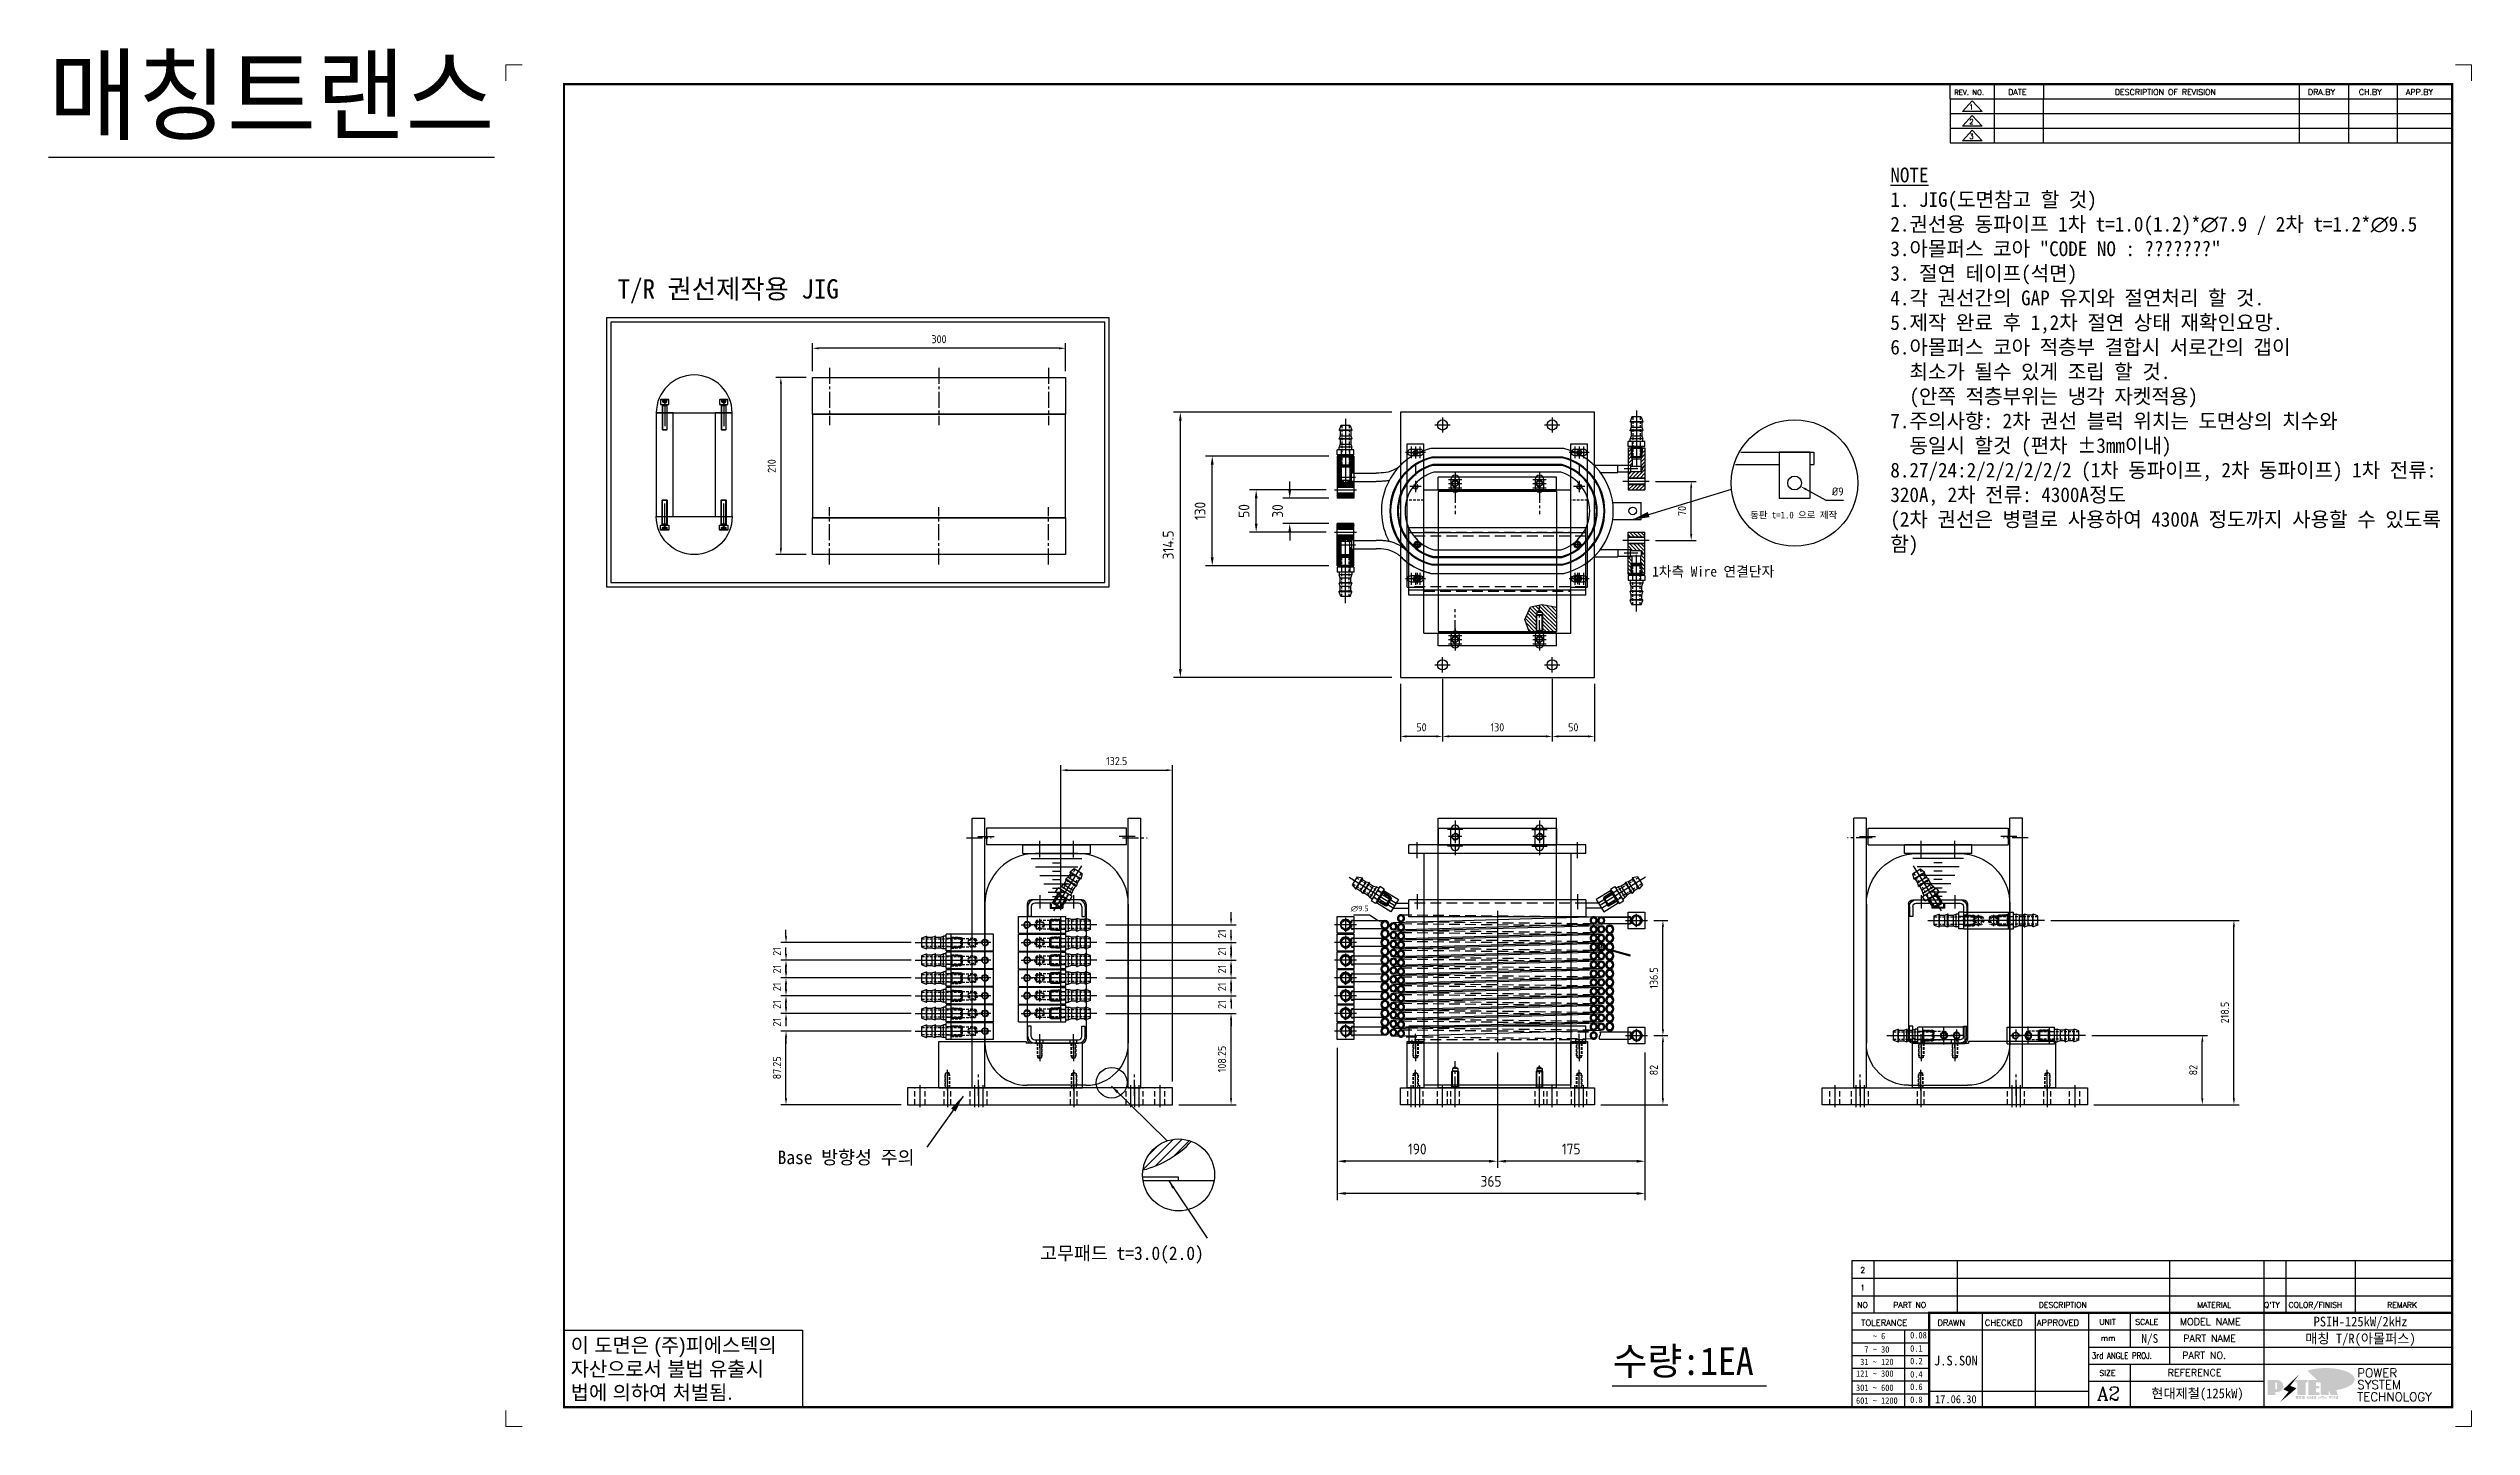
# Model space of a CAD drawing. Header units: millimetres. Extents: x 352 to 10586, y 0 to 3040.
# Drawn here: x 352 to 3225, y 0 to 1634 of the extents above; entities that cross this region are included whole.
import ezdxf
from ezdxf.enums import TextEntityAlignment as Align

# ---------------------------------------------------------------- set-up
doc = ezdxf.new("R2010")
doc.units = ezdxf.units.MM
for name, pattern in [('CENTER', [50.8, 31.75, -6.35, 6.35, -6.35]), ('CENTER1', [10, 7, -1, 1, -1]), ('CENTER2', [28.575, 19.05, -3.175, 3.175, -3.175]), ('HIDDEN', [9.525, 6.35, -3.175]), ('HIDDEN2', [4.7625, 3.175, -1.5875]), ('HIDDENX2', [19.05, 12.7, -6.35])]:
    doc.linetypes.add(name, pattern=pattern)
for name, color, linetype in [('CENTER', 1, 'CENTER'), ('dim', 3, 'Continuous'), ('FORMAT-1', 7, 'Continuous'), ('HIDDEN', 2, 'HIDDEN'), ('line', 3, 'Continuous'), ('THIN', 3, 'Continuous')]:
    doc.layers.add(name, color=color, linetype=linetype)
doc.styles.add('h1', font='')
doc.styles.add('HAN', font='')
doc.styles.add('RC', font='ROMANC.SHX')
doc.styles.add('ROMANT', font='romant')
doc.styles.add('RT', font='ROMANT.SHX', dxfattribs={"oblique": 15})
doc.styles.get("Standard").update_dxf_attribs({"font": 'ISOCP.SHX', "bigfont": 'WHGTXT.SHX'})
doc.styles.get('h1').set_extended_font_data('New Gulim')
doc.styles.get('HAN').set_extended_font_data('GulimChe')
doc.dimstyles.new('PS-2', dxfattribs={"dimscale": 2, "dimtxt": 3.2, "dimasz": 2.5, "dimexe": 2, "dimexo": 2.5, "dimgap": 2, "dimtad": 1, "dimtoh": 1, "dimrnd": 0.05, "dimzin": 12, "dimdsep": 46, "dimtxsty": 'Standard', "dimcen": 0, "dimclrt": 2, "dimazin": 3, "dimtfac": 1, "dimtofl": 0, "dimtmove": 0, "dimatfit": 3, "dimfxl": 0, "dimtolj": 1, "dimtzin": 0, "dimarcsym": 0})
doc.dimstyles.new('PS-3', dxfattribs={"dimscale": 3, "dimtxt": 3.2, "dimasz": 2.5, "dimexe": 2, "dimexo": 2.5, "dimgap": 2, "dimtad": 1, "dimtoh": 1, "dimrnd": 0.05, "dimzin": 12, "dimdsep": 46, "dimtxsty": 'Standard', "dimcen": 0, "dimclrt": 2, "dimazin": 3, "dimtfac": 1, "dimtofl": 0, "dimtmove": 0, "dimatfit": 3, "dimfxl": 0, "dimtolj": 1, "dimtzin": 0, "dimarcsym": 0})
doc.dimstyles.new('PS-4', dxfattribs={"dimscale": 4, "dimtxt": 3.2, "dimasz": 2.5, "dimexe": 2, "dimexo": 2.5, "dimgap": 2, "dimtad": 1, "dimtoh": 1, "dimrnd": 0.05, "dimzin": 12, "dimdsep": 46, "dimtxsty": 'Standard', "dimcen": 0, "dimclrt": 2, "dimazin": 3, "dimtfac": 1, "dimtofl": 0, "dimtmove": 0, "dimatfit": 3, "dimfxl": 0, "dimtolj": 1, "dimtzin": 0, "dimarcsym": 0})
doc.dimstyles.new('PSTEK-3', dxfattribs={"dimtxt": 10, "dimasz": 10, "dimexe": 4, "dimexo": 4, "dimgap": 3.5, "dimtad": 1, "dimtoh": 1, "dimrnd": 0.05, "dimdsep": 46, "dimtxsty": 'Standard', "dimcen": 0, "dimclrt": 3, "dimadec": 1, "dimazin": 2, "dimtfac": 1, "dimtmove": 0, "dimatfit": 3, "dimfxl": 0, "dimtolj": 1, "dimtzin": 0, "dimarcsym": 0})
doc.dimstyles.new('PSTEK-4', dxfattribs={"dimtxt": 20, "dimasz": 20, "dimexe": 8, "dimexo": 8, "dimgap": 8, "dimtad": 1, "dimtoh": 1, "dimrnd": 0.05, "dimdsep": 46, "dimtxsty": 'Standard', "dimcen": 0, "dimclrt": 3, "dimadec": 1, "dimazin": 2, "dimtfac": 1, "dimtmove": 0, "dimatfit": 3, "dimfxl": 0, "dimtolj": 1, "dimtzin": 0, "dimarcsym": 0})

msp = doc.modelspace()

# ---------------------------------------------------------------- texts
at = {"color": 2, "style": 'HAN'}
for s, height, p in [('동판 t=1.0 으로 제작', 8, (2369.95, 1077.062, 8457.251)), ('1차측 Wire 연결단자', 12, (2253.898, 1008.12, 11617.107)), ('Base 방향성 주의', 16, (1216.72, 311.249, 16263.953)), ('고무패드 t=3.0(2.0)', 16, (1528.034, 197.575, -0.009)), ('수량:1EA', 32.805, (2206.996, 61.243, 0.001))]:
    msp.add_text(s, height=height, dxfattribs=at).set_placement(p)
at = {"color": 1, "insert": (616.667, 1575.609), "char_height": 100, "attachment_point": 5}
msp.add_mtext('\\A1;{\\L매칭트랜스}', dxfattribs=at)
at = {"color": 2, "insert": (2536.187, 1522.339, 0.001), "char_height": 17.5, "attachment_point": 1, "style": 'HAN'}
msp.add_mtext_dynamic_manual_height_columns('{\\L\\PNOTE\\P}1. JIG(도면참고 할 것)\\P2.권선용 동파이프 1차 t=1.0(1.2)*{\\fISOCPEUR|b0|i0|c0|p34;∅}7.9 / 2차 t=1.2*{\\fISOCPEUR|b0|i0|c0|p34;∅}9.5\\P3.아몰퍼스 코아 "CODE NO : {\\C1;???????"\\P}3. 절연 테이프(석면)\\P4.각 권선간의 GAP 유지와 절연처리 할 것.\\P5.제작 완료 후 1,2차 절연 상태 재확인요망.\\P6.아몰퍼스 코아 적층부 결합시 서로간의 갭이\\P  최소가 될수 있게 조립 할 것.\\P  (안쪽 적층부위는 냉각 자켓적용)\\P7.주의사향: 2차 권선 블럭 위치는 도면상의 치수와\\P  동일시 할것 (편차 ±3mm이내)\\P8.27/24:2/2/2/2/2/2 (1차 동파이프, 2차 동파이프) 1차 전류: 320A, 2차 전류: 4300A정도\\P(2차 권선은 병렬로 사용하여 4300A 정도까지 사용할 수 있도록 함)', width=651.49628, gutter_width=769.295, heights=[0], dxfattribs=at)
at = {"layer": 'dim', "color": 2, "style": 'HAN'}
msp.add_text('T/R 권선제작용 JIG', height=22.932, dxfattribs=at).set_placement((1026.907, 1337.847, 5113.157))

# ---------------------------------------------------------------- blocks, each defined once
blk = doc.blocks.new('*D645')
at = {"color": 0, "lineweight": -2}
for p, q in [((1258.1, 1251.7), (1258.1, 1284.8)), ((1550.6, 1278.8), (1265.6, 1278.8)), ((1558.1, 1251.7), (1558.1, 1284.8))]:
    blk.add_line(p, q, dxfattribs=at)
at = {"color": 0}
for points in [[(1265.6, 1280.1), (1265.6, 1277.6), (1258.1, 1278.8)], [(1550.6, 1280.1), (1550.6, 1277.6), (1558.1, 1278.8)]]:
    blk.add_solid(points, dxfattribs=at)
at = {"layer": 'Defpoints', "color": 0}
for p in [(1258.1, 1278.8), (1258.1, 1244.2), (1558.1, 1244.2)]:
    blk.add_point(p, dxfattribs=at)
at = {"color": 2, "insert": (1408.1, 1289.6), "char_height": 9.6, "attachment_point": 5}
blk.add_mtext('\\A1;300', dxfattribs=at)
blk = doc.blocks.new('*D564')
at = {"color": 0, "lineweight": -2}
for p, q in [((1250.6, 1244.2), (1214.6, 1244.2)), ((1220.6, 1236.7), (1220.6, 1041.7)), ((1250.6, 1034.2), (1214.6, 1034.2))]:
    blk.add_line(p, q, dxfattribs=at)
at = {"color": 0}
for points in [[(1219.4, 1236.7), (1221.9, 1236.7), (1220.6, 1244.2)], [(1219.4, 1041.7), (1221.9, 1041.7), (1220.6, 1034.2)]]:
    blk.add_solid(points, dxfattribs=at)
at = {"layer": 'Defpoints', "color": 0}
for p in [(1258.1, 1244.2), (1220.6, 1034.2), (1258.1, 1034.2)]:
    blk.add_point(p, dxfattribs=at)
at = {"color": 2, "insert": (1209.8, 1139.2), "char_height": 9.6, "attachment_point": 5, "rotation": 90}
blk.add_mtext('\\A1;210', dxfattribs=at)
blk = doc.blocks.new('no2')
at = {"color": 180}
for p, q in [((0, 5.5), (0, 0)), ((0, 5.5), (186, 5.5)), ((6.79, 5.5), (6.79, 0)), ((32.74, 0.11), (32.74, 5.5)), ((98.4, 5.5), (98.4, 0)), ((127.61, 5.5), (127.61, 0)), ((134.43, 5.5), (134.43, 0)), ((155.98, 5.5), (155.98, 0))]:
    blk.add_line(p, q, dxfattribs=at)
at = {"color": 2, "style": 'RT', "oblique": 15}
blk.add_attdef('NO', text='', height=1.74, dxfattribs=at).set_placement((3.38, 2.51), align=Align.MIDDLE_CENTER)
at = {"color": 2, "style": 'HAN'}
for tag, p in [('PART-NO', (19.76, 2.75)), ('MATERIAL', (111.38, 2.75)), ("Q'TY", (131.02, 2.75)), ('COLOR/FINISH', (145.2, 2.75)), ('REMARK', (170.76, 2.75))]:
    blk.add_attdef(tag, text='', height=2.9, dxfattribs=at).set_placement(p, align=Align.MIDDLE_CENTER)
blk.add_attdef('DESCRIPTION', text='', height=2.9, dxfattribs=at).set_placement((34.51, 2.75), align=Align.MIDDLE_LEFT)
blk = doc.blocks.new('re2')
at = {"color": 180}
for p, q in [((0, 0), (0, -4.55)), ((0, -4.55), (155.53, -4.55)), ((6.87, -0.64), (3.86, -3.91)), ((9.88, -3.91), (3.86, -3.91)), ((6.87, -0.64), (9.88, -3.91)), ((13.74, -4.55), (13.74, 0)), ((28.97, -4.55), (28.97, 0)), ((108.25, -4.55), (108.25, 0)), ((123.49, -4.55), (123.49, 0)), ((138.64, -4.55), (138.64, 0))]:
    blk.add_line(p, q, dxfattribs=at)
at = {"color": 2, "style": 'RC', "oblique": 15}
blk.add_attdef('REV.NO', text='', height=1.56, dxfattribs=at).set_placement((6.59, -2.56), align=Align.MIDDLE_CENTER)
blk.add_attdef('-1', text='', height=1.56, dxfattribs=at).set_placement((9.37, -1.66), align=Align.MIDDLE_LEFT)
at = {"color": 2, "style": 'HAN'}
for tag, p in [('REV.-DATE', (21.36, -2.28)), ('DRA.BY', (115.87, -2.28)), ('CH.BY', (131.07, -2.28)), ('APP.BY', (147.09, -2.28))]:
    blk.add_attdef(tag, text='', height=2.5, dxfattribs=at).set_placement(p, align=Align.MIDDLE_CENTER)
blk.add_attdef('DESCRIPTION-OF-REVISION', text='', height=2.5, dxfattribs=at).set_placement((31.61, -2.28), align=Align.MIDDLE_LEFT)
blk = doc.blocks.new('t2')
for p, q in [((0, 23.82), (73.88, 23.82)), ((0, 23.82), (0, 0)), ((73.88, 23.82), (73.88, 0)), ((0, 0), (73.88, 0))]:
    blk.add_line(p, q)
at = {"color": 1, "style": 'h1'}
for s, p in [('이 도면은 (주)피에스텍의', (2.1, 16.94)), ('자산으로서 불법 유출시', (2.1, 9.61)), ('법에 의하여 처벌됨.', (2.1, 2.28))]:
    blk.add_text(s, height=4.5, dxfattribs=at).set_placement(p)
blk = doc.blocks.new('new LOGO')
at = {"layer": 'line'}
h = blk.add_hatch(color=253, dxfattribs=at)
edge = h.paths.add_edge_path()
edge.add_ellipse((334, 86), major_axis=(-166, 0), ratio=0.39426, start_angle=111.5127, end_angle=334.469)
edge.add_ellipse((314, 81), major_axis=(-154, 0), ratio=0.40699, start_angle=121.3066, end_angle=327.7437, ccw=False)
edge.add_line((394, 28), (395, 26))
h = blk.add_hatch(color=1, dxfattribs=at)
h.paths.add_polyline_path([(41, 16), (54, 16, 1), (54, 83), (0, 83), (0, 0), (41, 0)])
h.paths.add_polyline_path([(41, 28), (41, 72), (44, 72, -0.414214), (55, 61), (55, 39, -0.414214), (44, 28)], flags=16)
h.paths.add_polyline_path([(215, 72), (227, 72), (227, 83), (160, 83), (160, 72), (172, 72), (172, 0), (215, 0)])
h.paths.add_polyline_path([(276, 37), (295, 37), (295, 49), (276, 49), (276, 72), (295, 72), (295, 83), (234, 83), (234, 0), (297, 0), (297, 11), (276, 11)])
h.paths.add_polyline_path([(347, 35), (360, 0), (400, 0), (380, 67), (400, 83), (381, 83), (347, 62), (347, 83), (305, 83), (305, 0), (347, 0)])
h = blk.add_hatch(color=250, dxfattribs=at)
h.paths.add_polyline_path([(44, 69), (47, 69, -0.129793), (52, 68, 0.221832), (44, 72), (41, 72), (41, 28), (44, 28, 0.02048), (44, 28)], flags=17)
h.paths.add_polyline_path([(44, 14), (57, 14, 0.72362), (77, 74, -0.679777), (54, 16), (41, 16), (41, 0), (3, 0), (3, -3), (44, -3)])
h.paths.add_polyline_path([(118, 14), (71, -44), (77, -40), (121, 16), (92, 29), (173, 106), (177, 111), (89, 28)])
h.paths.add_polyline_path([(163, 72), (163, 69), (172, 69), (172, 72)], flags=17)
h.paths.add_polyline_path([(218, 69), (230, 69), (230, 80), (227, 80), (227, 72), (215, 72), (215, 0), (175, 0), (175, -3), (218, -3)])
h.paths.add_polyline_path([(298, 47), (295, 47), (295, 37), (276, 37), (276, 11), (279, 11), (279, 35), (298, 35)])
h.paths.add_polyline_path([(300, 8), (297, 8), (297, 0), (237, 0), (237, -3), (300, -3)])
h.paths.add_polyline_path([(298, 80), (295, 80), (295, 72), (276, 72), (276, 49), (279, 49), (279, 69), (298, 69)])
h.paths.add_polyline_path([(350, 80), (347, 80), (347, 62), (350, 64)])
h.paths.add_polyline_path([(350, 27), (347, 35), (347, 0), (308, 0), (308, -3), (350, -3)])
h.paths.add_polyline_path([(403, 80), (397, 80), (380, 67), (400, 0), (362, 0), (363, -3), (403, -3), (383, 64)])
blk.add_hatch(color=5, dxfattribs=at).paths.add_polyline_path([(166, 35), (131, 49), (180, 113), (92, 29), (121, 16), (74, -43)])
h = blk.add_hatch(color=250, dxfattribs=at)
edge = h.paths.add_edge_path()
edge.add_ellipse((238, -18), major_axis=(-14.3, 0), ratio=0.526336, start_angle=192.2456, end_angle=269.0748)
edge.add_line((238, -10), (238, -10))
edge.add_ellipse((238, -18), major_axis=(-14.3, 0), ratio=0.526336, start_angle=270.9252, end_angle=449.0748)
edge.add_line((238, -25), (238, -25))
edge.add_ellipse((238, -18), major_axis=(-14.3, 0), ratio=0.526336, start_angle=450.9252, end_angle=527.7544)
edge.add_line((252, -19), (254, -19))
edge.add_line((254, -19), (254, -27))
edge.add_line((254, -27), (263, -27))
edge.add_line((263, -27), (263, -10))
edge.add_line((263, -10), (254, -10))
edge.add_line((254, -10), (254, -16))
edge.add_line((254, -16), (252, -16))
h.paths.add_polyline_path([(241, -16), (241, -19, -1), (234, -19), (234, -16, -1)], flags=16)
h.paths.add_polyline_path([(278, -10), (268, -10), (268, -27), (278, -27)])
h.paths.add_polyline_path([(310, -10), (310, -11, -0.157169), (289, -18), (294, -20, 0.128407), (316, -16, 0.128407), (339, -20), (343, -18, -0.157169), (322, -11), (322, -10)])
h.paths.add_polyline_path([(342, -25), (342, -22), (290, -22), (290, -25)])
h.paths.add_polyline_path([(352, -10), (352, -16, 0.414214), (354, -18), (379, -18), (379, -20), (390, -20), (390, -10), (379, -10), (379, -14), (375, -14), (375, -15), (379, -15), (379, -16), (365, -16), (365, -15), (371, -15), (371, -14), (365, -14), (365, -13), (375, -13), (375, -10)])
h.paths.add_polyline_path([(394, -10), (394, -20), (405, -20), (405, -10)])
h.paths.add_polyline_path([(405, -27), (405, -21), (357, -21), (357, -23), (392, -23), (392, -27)])
h.paths.add_polyline_path([(200, -10), (200, -22), (193, -22), (193, -13), (197, -13), (197, -10), (161, -10), (161, -13), (164, -13), (164, -22), (161, -22), (161, -25), (200, -25), (200, -27), (214, -27), (214, -10)])
h.paths.add_polyline_path([(182, -13), (176, -13), (176, -22), (182, -22)], flags=17)
blk = doc.blocks.new('format-2')
at = {"color": 3, "lineweight": 9}
for p, q in [((5, 422), (0, 422)), ((0, 417), (0, 422)), ((604, 422), (609, 422)), ((609, 417), (609, 422)), ((0, 5), (0, 0)), ((5, 0), (0, 0)), ((604, 0), (609, 0)), ((609, 5), (609, 0))]:
    blk.add_line(p, q, dxfattribs=at)
at = {"color": 180}
for p, q in [((447.47, 411.45), (447.47, 416)), ((461.21, 411.45), (461.21, 416)), ((476.44, 411.45), (476.44, 416)), ((555.72, 411.45), (555.72, 416)), ((570.95, 411.45), (570.95, 416)), ((586.11, 411.45), (586.11, 416)), ((447.47, 411.45), (603, 411.45)), ((417, 40.49), (603, 40.49)), ((417, 40.49), (417, 6)), ((423.79, 40.49), (423.79, 35.21)), ((449.74, 35.21), (449.74, 40.49)), ((515.4, 40.49), (515.4, 35.21)), ((544.61, 40.49), (544.61, 35.21)), ((551.43, 40.49), (551.43, 35.21)), ((572.98, 40.49), (572.98, 35.21)), ((417, 35.21), (440.98, 35.21)), ((457.46, 6), (457.46, 35.21)), ((473.95, 6), (473.95, 35.21)), ((490.44, 6), (490.44, 35.21)), ((503.22, 35.21), (503.22, 24.65)), ((515.4, 35.21), (515.4, 19.37)), ((544.61, 35.21), (544.61, 6)), ((417, 29.93), (440.98, 29.93)), ((417, 25.98), (440.98, 25.98)), ((433.39, 6.23), (433.39, 29.93)), ((440.98, 29.93), (603, 29.93)), ((490.44, 24.65), (603, 24.65)), ((417, 22.03), (440.98, 22.03)), ((417, 18.08), (440.98, 18.08)), ((490.44, 19.37), (603, 19.37)), ((503.22, 19.37), (503.22, 6)), ((417, 14.13), (440.98, 14.13)), ((417, 10.18), (440.98, 10.18)), ((440.98, 10.95), (490.44, 10.95)), ((490.44, 14.09), (544.61, 14.09))]:
    blk.add_line(p, q, dxfattribs=at)
at = {"color": 7, "const_width": 0.7}
blk.add_lwpolyline([(440.98, 6), (440.98, 35.21), (603, 35.21)], dxfattribs=at)
at = {"layer": 'FORMAT-1', "color": 7, "const_width": 0.7}
blk.add_lwpolyline([(18, 6), (18, 416), (603, 416), (603, 6)], close=True, dxfattribs=at)
blk.add_blockref('t2', (18, 6))
at = {"xscale": 0.05400000000008731, "yscale": 0.05400000000008731, "zscale": 0.05400000000008731}
blk.add_blockref('new LOGO', (545.79, 9.96), dxfattribs=at)
at = {"color": 2}
for s, height, style, p in [('REV. NO.', 1.56, 'RC', (448.73, 412.65)), ('DATE', 1.788, 'RC', (465.45, 412.64)), ('DESCRIPTION OF REVISION', 1.7875, 'RC', (498.48, 412.64)), ('DRA.BY', 1.788, 'RC', (558.33, 412.64)), ('CH.BY', 1.788, 'RC', (574.09, 412.64)), ('APP.BY', 1.788, 'RC', (588.68, 412.64)), ('NO', 1.742, 'RC', (418.66, 36.83)), ('PART NO', 1.742, 'RC', (429.86, 36.83)), ('DESCRIPTION', 1.7424, 'RC', (474.93, 36.83)), ('MATERIAL', 1.742, 'RC', (524.02, 36.83)), ("Q'TY", 1.742, 'RC', (544.67, 36.83)), ('COLOR/FINISH', 1.7424, 'RC', (552.3, 36.83)), ('REMARK', 1.742, 'RC', (582.87, 36.83)), (' TOLERANCE', 1.9, 'RC', (418.61, 31.22)), ('DRAWN', 1.9, 'RC', (443.5, 31.22)), ('CHECKED', 1.9, 'RC', (458.21, 31.22)), ('APPROVED', 1.9, 'RC', (474.3, 31.22)), ('UNIT', 1.742, 'RC', (493.69, 31.55)), ('SCALE', 1.742, 'RC', (504.82, 31.55)), ('MODEL NAME', 2.178, 'RC', (518.62, 31.46)), ('  7 ~ 30', 2, 'HAN', (418.3, 22.91)), ('    ~ 6', 2, 'HAN', (418.3, 27.03)), ('0.08', 2, 'HAN', (435.07, 27.31)), ('0.1', 2, 'HAN', (435.07, 23.2)), ('mm', 1.742, 'RC', (494.17, 26.56)), ('PART NO.', 2.178, 'RC', (519.34, 20.96)), ('PART NAME', 2.178, 'RC', (519.67, 26.24)), ('121 ~ 300', 2, 'HAN', (418.3, 15.42)), (' 31 ~ 120', 2, 'HAN', (418.3, 19.04)), ('0.2', 2, 'HAN', (435.07, 19.32)), ('0.4', 2, 'HAN', (435.07, 15.2)), ('SIZE', 1.742, 'RC', (493.69, 15.72)), ('REFERENCE', 2.178, 'RC', (514.84, 15.61)), ('301 ~ 600', 2, 'HAN', (418.3, 11.04)), ('601 ~ 1200', 2, 'HAN', (418.3, 7.05)), ('0.6', 2, 'HAN', (435.07, 11.32)), ('0.8', 2, 'HAN', (435.07, 7.33))]:
    blk.add_text(s, height=height, dxfattribs=dict(at, style=style)).set_placement(p)
at = {"color": 2, "style": 'RC', "width": 0.8}
blk.add_text('3rd ANGLE PROJ.', height=2, dxfattribs=at).set_placement((491.37, 20.97))
at = {"style": 'ROMANT'}
for s, p in [('POWER', (573.59, 15.27)), ('TECHNOLOGY', (573.59, 7.87)), ('SYSTEM', (573.59, 11.63))]:
    blk.add_text(s, height=2.7, dxfattribs=at).set_placement(p)
at = {"color": 2, "lineweight": 30, "style": 'RC'}
blk.add_text('A2', height=4.182, dxfattribs=at).set_placement((492.93, 8.17))
at = {"style": 'HAN'}
for tag, height, p in [('MODEL-NAME', 3, (574.6, 32.53)), ('SCALE', 2.7, (509.31, 27.29)), ('PART-NAME', 3, (574.6, 27.29)), ('PART-NO', 3, (574.6, 22.01)), ('DRA-BY', 3, (449.22, 20.44)), ('CH-BY', 3, (465.71, 20.44)), ('APP-BY', 3, (482.2, 20.44)), ('DRA-DATE', 2.5, (449.22, 8.48)), ('CH-DATE', 2.5, (465.71, 8.48)), ('APP-DATE', 2.5, (482.2, 8.48)), ('관련업체명', 3, (524.09, 10.29))]:
    blk.add_attdef(tag, text='', height=height, dxfattribs=at).set_placement(p, align=Align.MIDDLE_CENTER)
blk = doc.blocks.new('A$C39BF21EC')
at = {"color": 2}
for p, q in [((10, 10), (-160, 10)), ((-160, -10), (-160, 10)), ((10, -10), (10, 10)), ((10, -10), (-160, -10))]:
    blk.add_line(p, q, dxfattribs=at)
at = {"color": 1, "linetype": 'CENTER', "ltscale": 3}
for p, q in [((-156.8, 0), (-143.2, 0)), ((-156.3, 0), (-142.7, 0)), ((-150, 6.8), (-150, -6.8)), ((-149.5, 6.8), (-149.5, -6.8)), ((-136.3, 0), (-122.7, 0)), ((-116.3, 0), (-102.7, 0)), ((-109.5, 6.8), (-109.5, -6.8)), ((-6.8, 0), (6.8, 0)), ((0, 6.8), (0, -6.8))]:
    blk.add_line(p, q, dxfattribs=at)
at = {"color": 2, "linetype": 'HIDDEN2'}
blk.add_line((-93.5, 10), (-93.5, -10), dxfattribs=at)
at = {"color": 3}
for centre in [(-150, 0), (0, 0)]:
    blk.add_circle(centre, 2.5, dxfattribs=at)
at = {"color": 2, "linetype": 'HIDDEN2'}
for centre in [(-149.5, 0), (-109.5, 0)]:
    blk.add_circle(centre, 2.5, dxfattribs=at)
for centre in [(-150, 0), (0, 0)]:
    blk.add_arc(centre, 3, 253.592, 195.1924)
for centre in [(-149.5, 0), (-109.5, 0)]:
    blk.add_arc(centre, 3, 253.592, 195.1924, dxfattribs=at)
blk = doc.blocks.new('A$C07B06E27')
at = {"color": 3}
for p, q in [((-85, 0), (-85, -174)), ((-85, 0), (85, 0)), ((85, 0), (85, -174)), ((-85, -174), (85, -174))]:
    blk.add_line(p, q, dxfattribs=at)
at = {"linetype": 'HIDDENX2'}
for p, q in [((-35, 0), (-35, -174)), ((35, 0), (35, -174))]:
    blk.add_line(p, q, dxfattribs=at)
blk = doc.blocks.new('A$C21F276F0')
at = {"color": 2}
for p, q in [((-120, -7.5), (-120, 7.5)), ((20, 7.5), (-120, 7.5)), ((20, -7.5), (20, 7.5)), ((20, -7.5), (-120, -7.5))]:
    blk.add_line(p, q, dxfattribs=at)
at = {"color": 1, "linetype": 'CENTER2'}
for p, q in [((-108, 0), (-92, 0)), ((-100, -8), (-100, 8)), ((-8, 0), (8, 0)), ((0, -8), (0, 8))]:
    blk.add_line(p, q, dxfattribs=at)
at = {"color": 3}
for centre in [(-100, 0), (0, 0)]:
    blk.add_circle(centre, 3.4, dxfattribs=at)
at = {"color": 0}
for centre in [(-100, 0), (0, 0)]:
    blk.add_arc(centre, 4, 336.4709, 289.6562, dxfattribs=at)
blk = doc.blocks.new('A$C26684372')
at = {"color": 2}
for p, q in [((10, 20), (-200, 20)), ((-200, -60), (-200, 20)), ((10, -60), (10, 20)), ((10, -60), (-200, -60))]:
    blk.add_line(p, q, dxfattribs=at)
at = {"color": 1, "linetype": 'CENTER2'}
for p, q in [((-190, 6.8), (-190, -6.8)), ((0, 6.8), (0, -6.8)), ((-183.2, 0), (-196.8, 0)), ((6.8, 0), (-6.8, 0)), ((-183.2, -40), (-196.8, -40)), ((-190, -33.2), (-190, -46.8)), ((6.8, -40), (-6.8, -40)), ((0, -33.2), (0, -46.8))]:
    blk.add_line(p, q, dxfattribs=at)
at = {"color": 2}
for centre in [(-190, 0), (0, 0), (-190, -40), (0, -40)]:
    blk.add_circle(centre, 4, dxfattribs=at)
blk = doc.blocks.new('A$C76304A29')
at = {"color": 6}
for p, q in [((105, 34), (-105, 34)), ((-105, -34), (-105, 34)), ((105, -34), (105, 34)), ((105, -34), (-105, -34))]:
    blk.add_line(p, q, dxfattribs=at)
at = {"color": 2, "linetype": 'HIDDENX2'}
for p, q in [((105, 30), (-105, 30)), ((105, -30), (-105, -30))]:
    blk.add_line(p, q, dxfattribs=at)
at = {"color": 3}
for centre in [(-95, 20), (95, 20), (-95, -20), (95, -20)]:
    blk.add_circle(centre, 2.5, dxfattribs=at)
for centre in [(-95, 20), (95, 20), (-95, -20), (95, -20)]:
    blk.add_arc(centre, 3, 255.7357, 197.1584)
at = {"layer": 'CENTER', "linetype": 'CENTER', "ltscale": 3}
for p, q in [((-88.2, 20), (-101.8, 20)), ((-95, 26.8), (-95, 13.2)), ((101.8, 20), (88.2, 20)), ((95, 26.8), (95, 13.2)), ((-88.2, -20), (-101.8, -20)), ((-95, -13.2), (-95, -26.8)), ((101.8, -20), (88.2, -20)), ((95, -13.2), (95, -26.8))]:
    blk.add_line(p, q, dxfattribs=at)
blk = doc.blocks.new('A$C657A32DB')
h = blk.add_hatch()
h.set_pattern_fill('ANSI31', color=256, style=0)
h.set_pattern_definition([(45, (2031.1917, 28869.1605), (-2.24506403, 2.24506403), [])])
h.paths.add_polyline_path([(-143, -103.3), (-146, -103.3), (-146.7, -104), (-166, -104), (-166, -120), (-136.9, -120), (-133.8, -103), (-136.6, -89.5), (-151.9, -82.6), (-166, -87.9), (-166, -96), (-146.7, -96), (-146, -96.7), (-143, -96.7), (-141, -100)])
at = {"color": 1, "linetype": 'CENTER2'}
for p, q in [((-171.6, 0), (-139.4, 0)), ((5.6, 0), (-26.6, 0)), ((-171.6, -100), (-134.4, -100)), ((5.6, -100), (-26.6, -100))]:
    blk.add_line(p, q, dxfattribs=at)
at = {"color": 2}
for p, q in [((-166, 20), (-166, -120)), ((0, 20), (-166, 20)), ((0, -120), (0, 20)), ((0, -120), (-166, -120))]:
    blk.add_line(p, q, dxfattribs=at)
for p, q in [((-146.7, -96), (-166, -96)), ((-166, -104), (-146.7, -104)), ((-164.8, -96), (-164.8, -104)), ((-146.7, -96), (-146.7, -104)), ((-146, -96.7), (-146.7, -96)), ((-146.7, -104), (-146, -103.3)), ((-146, -103.3), (-146, -96.7)), ((-143, -96.7), (-146, -96.7)), ((-143, -103.3), (-146, -103.3)), ((-141, -100), (-143, -96.7)), ((-143, -96.7), (-143, -103.3)), ((-141, -100), (-143, -103.3))]:
    blk.add_line(p, q)
blk.add_lwpolyline([(-166, -87.9), (-151.9, -82.6), (-136.6, -89.5), (-133.8, -103), (-136.9, -120)])
at = {"layer": 'THIN'}
for p, q in [((-166, -96), (-164.8, -96.7)), ((-166, -104), (-164.8, -103.3)), ((-164.8, -96.7), (-146, -96.7)), ((-164.8, -103.3), (-146, -103.3))]:
    blk.add_line(p, q, dxfattribs=at)
blk = doc.blocks.new('4dffdf')
for p, q in [((-45173.8, 5574.1), (-45175.8, 5568.4)), ((-45173.8, 5574.1), (-45162.8, 5574.1)), ((-45162.8, 5574.1), (-45160.8, 5568.4)), ((-45175.8, 5568.4), (-45175.8, 5567.9)), ((-45175.8, 5568.4), (-45160.8, 5568.4)), ((-45175.8, 5567.9), (-45160.8, 5567.9)), ((-45174.6, 5561.9), (-45175.8, 5558.3)), ((-45175.8, 5558.3), (-45160.8, 5558.3)), ((-45175.8, 5557.8), (-45175.8, 5558.3)), ((-45175.8, 5557.8), (-45160.8, 5557.8)), ((-45175.8, 5557.8), (-45160.8, 5557.8)), ((-45174.6, 5551.8), (-45175.8, 5548.2)), ((-45175.8, 5548.2), (-45160.8, 5548.2)), ((-45175.8, 5545.1), (-45175.8, 5548.2)), ((-45174.6, 5567.9), (-45174.6, 5561.9)), ((-45162, 5561.9), (-45174.6, 5561.9)), ((-45174.6, 5557.8), (-45174.6, 5551.8)), ((-45162, 5551.8), (-45174.6, 5551.8)), ((-45162, 5567.9), (-45162, 5561.9)), ((-45162, 5561.9), (-45160.8, 5558.3)), ((-45162, 5557.8), (-45162, 5551.8)), ((-45162, 5551.8), (-45160.8, 5548.2)), ((-45160.8, 5568.4), (-45160.8, 5567.9)), ((-45160.8, 5557.8), (-45160.8, 5558.3)), ((-45160.8, 5545.1), (-45160.8, 5548.2)), ((-45178.1, 5539.1), (-45178.1, 5545.1)), ((-45178.1, 5545.1), (-45158.5, 5545.1)), ((-45178.1, 5539.1), (-45158.5, 5539.1)), ((-45174.3, 5527.4), (-45174.8, 5539.1)), ((-45174.8, 5539.1), (-45161.8, 5539.1)), ((-45174.3, 5527.4), (-45173.2, 5526.1)), ((-45162.3, 5527.4), (-45174.3, 5527.4)), ((-45173.2, 5539.1), (-45173.2, 5545.1)), ((-45173.2, 5526.1), (-45163.3, 5526.1)), ((-45163.4, 5539.1), (-45163.4, 5545.1)), ((-45163.3, 5526.1), (-45162.3, 5527.4)), ((-45161.8, 5539.1), (-45162.3, 5527.4)), ((-45158.5, 5539.1), (-45158.5, 5545.1))]:
    blk.add_line(p, q)
at = {"color": 2, "linetype": 'HIDDEN2'}
for p, q in [((-45172.7, 5574.1), (-45172.5, 5573.9)), ((-45163.8, 5574.1), (-45164, 5573.9)), ((-45172.5, 5573.9), (-45172.5, 5526.1)), ((-45164, 5573.9), (-45164, 5526.1))]:
    blk.add_line(p, q, dxfattribs=at)
at = {"color": 1, "linetype": 'CENTER', "ltscale": 3}
blk.add_line((-45168.3, 5581.9), (-45168.3, 5519.1), dxfattribs=at)
at = {"color": 3}
for p, q in [((-45174.8, 5539.1), (-45173.7, 5538.1)), ((-45174.7, 5538.1), (-45161.8, 5538.1)), ((-45173.2, 5526.1), (-45173.7, 5538.1)), ((-45162.8, 5538.1), (-45163.3, 5526.1)), ((-45162.8, 5538.1), (-45161.8, 5539.1))]:
    blk.add_line(p, q, dxfattribs=at)
blk = doc.blocks.new('3RQWA3RQ34R')
h = blk.add_hatch()
h.set_pattern_fill('ANSI31', color=256, style=0)
h.set_pattern_definition([(45, (4449.878, 51532.371), (-2.24506403, 2.24506403), [])])
h.paths.add_polyline_path([(974.3, 16944.1), (974.3, 16940.6), (985.7, 16940.3), (987.3, 16939.4), (987.3, 16939.1), (996.1, 16939.1), (996.1, 16941.1), (995.1, 16941.1), (995.1, 16944.1)], flags=17)
h.paths.add_polyline_path([(987.3, 16929.1), (987.3, 16928.7), (985.7, 16927.8), (974.3, 16927.5), (974.3, 16924.1), (1010.3, 16924.1), (1010.3, 16944.1), (1003.6, 16944.1), (1003.6, 16941.1), (1002.6, 16941.1), (1002.6, 16928.4), (999.3, 16926.6), (996.1, 16928.4), (996.1, 16929.1)])
h.paths.add_polyline_path([(1024.3, 16944.1), (1018.3, 16944.1), (1018.3, 16924.1), (1024.3, 16924.1)])
at = {"color": 2, "linetype": 'CENTER', "ltscale": 3}
for p, q in [((969.9, 16934.1), (997.4, 16934.1)), ((999.3, 16932.7), (999.3, 16948.8)), ((1014.3, 16918.9), (1014.3, 16950.4))]:
    blk.add_line(p, q, dxfattribs=at)
at = {"color": 1}
for p, q in [((974.3, 16944.1), (1024.3, 16944.1)), ((974.3, 16944.1), (974.3, 16924.1)), ((974.3, 16924.1), (1024.3, 16924.1)), ((987.3, 16939.1), (996.1, 16939.1)), ((987.3, 16929.1), (996.1, 16929.1)), ((995.1, 16944.1), (995.1, 16941.1)), ((995.1, 16941.1), (1003.6, 16941.1)), ((996.1, 16941.1), (996.1, 16928.4)), ((996.1, 16928.4), (999.3, 16926.6)), ((1002.6, 16928.4), (996.1, 16928.4)), ((1002.6, 16928.4), (999.3, 16926.6)), ((1002.6, 16941.1), (1002.6, 16928.4)), ((1003.6, 16944.1), (1003.6, 16941.1)), ((1024.3, 16944.1), (1024.3, 16924.1))]:
    blk.add_line(p, q, dxfattribs=at)
at = {"color": 2}
blk.add_line((974.3, 16942.5), (974.3, 16928.2), dxfattribs=at)
for p, q in [((974.3, 16940.6), (974.3, 16927.5)), ((975.2, 16939.7), (974.3, 16940.6)), ((974.3, 16927.5), (975.2, 16928.4)), ((975.2, 16928.4), (975.2, 16939.7)), ((985.7, 16927.8), (985.7, 16940.3)), ((987.3, 16939.4), (987.3, 16928.7)), ((1010.3, 16924.1), (1010.3, 16944.1)), ((1018.3, 16924.1), (1018.3, 16944.1))]:
    blk.add_line(p, q)
at = {"color": 3}
for p, q in [((987.3, 16939.4), (975.2, 16939.7)), ((975.2, 16928.4), (987.3, 16928.7)), ((1010.9, 16924.1), (1010.9, 16944.1)), ((1017.7, 16924.1), (1017.7, 16944.1))]:
    blk.add_line(p, q, dxfattribs=at)
for points in [[(974.3, 16940.6), (985.7, 16940.3), (987.3, 16939.4)], [(974.3, 16927.5), (985.7, 16927.8), (987.3, 16928.7)]]:
    blk.add_lwpolyline(points)
blk = doc.blocks.new('A$C38937C08')
at = {"color": 6}
for p, q in [((-219.5, 54), (-204.5, 54)), ((-219.5, 46), (-204.5, 46)), ((-219.5, -46), (-204.5, -46)), ((-219.5, -54), (-204.5, -54))]:
    blk.add_line(p, q, dxfattribs=at)
at = {"color": 2}
for p, q in [((-176.2, 54.2), (-204.5, 54.2)), ((-204.5, 45.7), (-204.5, 54.2)), ((-183.7, 45.7), (-204.5, 45.7)), ((-183.7, -45.8), (-204.5, -45.8)), ((-204.5, -45.8), (-204.5, -54.3)), ((-176.2, -54.3), (-204.5, -54.3))]:
    blk.add_line(p, q, dxfattribs=at)
at = {"color": 1}
for p, q in [((-198.3, 10), (-232, 10)), ((-232, 10), (-232, -10)), ((-198.3, -10), (-232, -10))]:
    blk.add_line(p, q, dxfattribs=at)
at = {"color": 6}
for points in [[(-139, -63), (16, -63, 0.777778), (16, 63), (-139, 63, 0.777778)], [(-138, -55), (15, -55, 0.764243), (15, 55), (-138, 55, 0.764243)], [(-137.8, -54), (14.8, -54, 0.762363), (14.8, 54), (-137.8, 54, 0.762363)], [(-136.7, -46), (13.7, -46, 0.745406), (13.7, 46), (-136.7, 46, 0.745406)]]:
    blk.add_lwpolyline(points, format="xyb", close=True, dxfattribs=at)
at = {"color": 1}
blk.add_circle((-222, 0), 4.5, dxfattribs=at)
blk.add_blockref('4dffdf', (44941.8, -5462.6))
at = {"rotation": 270}
blk.add_blockref('3RQWA3RQ34R', (-17160.6, 1049.3), dxfattribs=at)
at = {"xscale": -1}
for name, p, rotation in [('3RQWA3RQ34R', (-17160.6, -1049.3), 270), ('4dffdf', (44941.8, 5462.6), 180)]:
    blk.add_blockref(name, p, dxfattribs=dict(at, rotation=rotation))
blk = doc.blocks.new('A$C4F017297')
h = blk.add_hatch()
h.set_pattern_fill('ANSI31', color=1, scale=0.2, style=0)
h.set_pattern_definition([(45, (4002.0347, -13982.69625), (-0.449012806, 0.449012806), [])])
h.paths.add_polyline_path([(-0.2, 10), (-0.2, 7), (-1.6, 7), (-1.6, 5), (6.6, 5), (6.6, 5.4), (8.1, 6.3), (19.5, 6.6), (19.5, 10)], flags=17)
h.paths.add_polyline_path([(-9.4, -5), (-12.2, 0), (-9.4, 5), (-9.4, 7), (-10.7, 7), (-10.7, 10), (-16.5, 10), (-16.5, -10), (19.5, -10), (19.5, -6.6), (8.1, -6.3), (6.6, -5.4), (6.6, -5)])
h.paths.add_polyline_path([(-24.5, 10), (-30.5, 10), (-30.5, -10), (-24.5, -10)])
at = {"color": 1}
for p, q in [((19.5, 10), (-30.5, 10)), ((-30.5, 10), (-30.5, -10)), ((-9.4, 5), (-12.2, 0)), ((-9.4, -5), (-12.2, 0)), ((-9.4, 7), (-9.4, -5)), ((6.6, 5), (-9.4, 5)), ((-1.6, 7), (-1.6, 5)), ((19.5, 10), (19.5, -10)), ((19.5, -10), (-30.5, -10)), ((6.6, -5), (-9.4, -5))]:
    blk.add_line(p, q, dxfattribs=at)
for p, q in [((-24.5, -10), (-24.5, 10)), ((-16.5, -10), (-16.5, 10)), ((6.6, 5.4), (6.6, -5.4)), ((8.1, -6.3), (8.1, 6.3)), ((18.7, 5.7), (19.5, 6.6)), ((18.7, -5.7), (18.7, 5.7)), ((19.5, 6.6), (19.5, -6.6)), ((19.5, -6.6), (18.7, -5.7))]:
    blk.add_line(p, q)
at = {"color": 3}
for p, q in [((-23.9, -10), (-23.9, 10)), ((-17.1, -10), (-17.1, 10)), ((6.6, 5.4), (18.7, 5.7)), ((18.7, -5.7), (6.6, -5.4))]:
    blk.add_line(p, q, dxfattribs=at)
at = {"linetype": 'CENTER', "ltscale": 3}
for p, q in [((-20.5, -13), (-20.5, 13)), ((22.5, 0), (-15.2, 0)), ((-5.5, -8), (-5.5, 12))]:
    blk.add_line(p, q, dxfattribs=at)
at = {"color": 1}
blk.add_lwpolyline([(-10.7, 10), (-10.7, 7), (-0.2, 7), (-0.2, 10)], dxfattribs=at)
for points in [[(19.5, 6.6), (8.1, 6.3), (6.6, 5.4)], [(19.5, -6.6), (8.1, -6.3), (6.6, -5.4)]]:
    blk.add_lwpolyline(points)
blk = doc.blocks.new('A$C01B107B0')
at = {"color": 1}
for p, q in [((170, -29), (143.6, -29)), ((170, -39), (143.6, -39)), ((170, -109), (143.6, -109)), ((170, -119), (143.6, -119))]:
    blk.add_line(p, q, dxfattribs=at)
blk.add_lwpolyline([(115.6, -20.6, 0.141455), (78.8, 0), (-78.8, 0, 0.792966), (-78.8, -148), (78.8, -148, 0.494529), (128.3, -37.8, 0.494529)], format="xyb", dxfattribs=at)
blk.add_lwpolyline([(-77.6, -138), (77.6, -138, 0.779304), (77.6, -10), (-77.6, -10, 0.779304)], format="xyb", close=True, dxfattribs=at)
blk.add_spline([(78.8, 0), (87.5, -2.6), (100.4, -8.7), (107.6, -13.6), (117.8, -22.3), (129.5, -27.8), (140.7, -29), (143.6, -29)], degree=3, dxfattribs=at)
for points, knots in [([(77.5, -10), (77.7, -10), (77.9, -10.1), (79.2, -10.5), (80.4, -10.8), (82.4, -11.4), (83.4, -11.7), (85.1, -12.3), (86, -12.7), (88.7, -13.8), (90.5, -14.7), (93.1, -16.1), (94, -16.5), (95.2, -17.3), (95.7, -17.5), (96.5, -18), (96.9, -18.3), (98.2, -19.1), (98.9, -19.6), (100.1, -20.4), (100.5, -20.7), (101.2, -21.3), (101.4, -21.5), (102, -21.9), (102.2, -22.1), (103, -22.8), (103.6, -23.3), (105.3, -24.8), (106.4, -25.9), (108.6, -27.8), (109.6, -28.6), (111.4, -30.1), (112.2, -30.7), (114, -31.8), (114.8, -32.4), (117.6, -34), (119.4, -34.9), (122.9, -36.3), (124.4, -36.8), (126.8, -37.5), (127.7, -37.7), (129.4, -38), (130.3, -38.2), (132.8, -38.6), (134.5, -38.7), (137.6, -38.9), (139.1, -39), (141.6, -39), (142.6, -39), (143.6, -39)], [1.330244, 1.330244, 1.330244, 1.330244, 1.909835, 1.909835, 5.729504, 5.729504, 9.154547, 9.154547, 12.57959, 12.57959, 19.429675, 19.429675, 22.663197, 22.663197, 24.340737, 24.340737, 26.018277, 26.018277, 29.373356, 29.373356, 31.338254, 31.338254, 32.610469, 32.610469, 33.882685, 33.882685, 36.427117, 36.427117, 40.977711, 40.977711, 44.180539, 44.180539, 46.594229, 46.594229, 49.00792, 49.00792, 53.8353, 53.8353, 57.462181, 57.462181, 59.517704, 59.517704, 61.573226, 61.573226, 65.684271, 65.684271, 69.616341, 69.616341, 72.537444, 72.537444, 72.537444, 72.537444]), ([(128.3, -110.2), (128.4, -110.2), (128.5, -110.2), (129.4, -110), (130.3, -109.8), (132.8, -109.4), (134.5, -109.3), (137.6, -109.1), (139.1, -109), (141.6, -109), (142.6, -109), (143.6, -109)], [59.362023, 59.362023, 59.362023, 59.362023, 59.517704, 59.517704, 61.573226, 61.573226, 65.684271, 65.684271, 69.616341, 69.616341, 72.537444, 72.537444, 72.537444, 72.537444]), ([(115.6, -127.4), (116.3, -126.8), (120.4, -123.5), (128.8, -119.5), (137.9, -119), (142.6, -119), (143.6, -119)], [42.681036, 42.681036, 42.681036, 42.681036, 45.449858, 58.391047, 69.708117, 72.537444, 72.537444, 72.537444, 72.537444])]:
    blk.add_open_spline(points, degree=3, knots=knots, dxfattribs=at)
blk.add_blockref('4dffdf', (45348.3, -5546.6))
at = {"rotation": 90}
blk.add_blockref('A$C4F017297', (180, -28.5), dxfattribs=at)
at = {"xscale": -1}
for name, p, rotation in [('A$C4F017297', (180, -119.5), 90), ('4dffdf', (45348.3, 5398.6), 180)]:
    blk.add_blockref(name, p, dxfattribs=dict(at, rotation=rotation))
blk = doc.blocks.new('A$C66BC54FF')
for name, p in [('A$C38937C08', (-25.5, 145)), ('A$C01B107B0', (-87, 219))]:
    blk.add_blockref(name, p)
blk = doc.blocks.new('A$C67AC0428')
at = {"color": 3}
for p, q in [((87, 275), (-87, 275)), ((-87, 275), (-87, 0)), ((87, 275), (87, 0)), ((87, 0), (-87, 0))]:
    blk.add_line(p, q, dxfattribs=at)
at = {"linetype": 'HIDDENX2'}
for p, q in [((87, 220), (-87, 220)), ((87, 50), (-87, 50))]:
    blk.add_line(p, q, dxfattribs=at)
blk = doc.blocks.new('A$C76D15EE3')
at = {"color": 2}
for p, q in [((-120, 0), (-120, 320)), ((-120, 320), (20, 320)), ((20, 0), (20, 320)), ((-105, 286.5), (-105, 306.5)), ((-95, 286.5), (-95, 306.5)), ((-5, 286.5), (-5, 306.5)), ((5, 286.5), (5, 306.5)), ((20, 0), (-120, 0)), ((-120, 0), (20, 0))]:
    blk.add_line(p, q, dxfattribs=at)
at = {"color": 1, "linetype": 'CENTER2'}
for p, q in [((-100, 316.9), (-100, 276.1)), ((0, 316.9), (0, 276.1)), ((-90.9, 306.5), (-109.1, 306.5)), ((-9.1, 306.5), (9.1, 306.5)), ((-90.9, 286.5), (-109.1, 286.5)), ((-9.1, 286.5), (9.1, 286.5)), ((-100, -5.6), (-100, 31.6)), ((0, -5.6), (0, 26.6))]:
    blk.add_line(p, q, dxfattribs=at)
for p, q in [((-104, 19.3), (-103.3, 20)), ((-104, 0), (-104, 19.3)), ((-96, 19.3), (-104, 19.3)), ((-96, 1.2), (-104, 1.2)), ((-100, 25), (-103.3, 23)), ((-103.3, 23), (-103.3, 20)), ((-96.7, 23), (-103.3, 23)), ((-103.3, 20), (-96.7, 20)), ((-100, 25), (-96.7, 23)), ((-96.7, 23), (-96.7, 20)), ((-96.7, 20), (-96, 19.3)), ((-96, 19.3), (-96, 0)), ((-3.3, 20), (-4, 19.3)), ((-4, 19.3), (4, 19.3)), ((-4, 19.3), (-4, 0)), ((-4, 1.2), (4, 1.2)), ((0, 25), (-3.3, 23)), ((-3.3, 23), (-3.3, 20)), ((-3.3, 23), (3.3, 23)), ((3.3, 20), (-3.3, 20)), ((0, 25), (3.3, 23)), ((3.3, 23), (3.3, 20)), ((4, 19.3), (3.3, 20)), ((4, 0), (4, 19.3))]:
    blk.add_line(p, q)
at = {"color": 2}
for centre, start, end in [((-100, 306.5), 0, 180), ((0, 306.5), 0, 180), ((-100, 286.5), 180, 0), ((0, 286.5), 180, 0)]:
    blk.add_arc(centre, 5, start, end, dxfattribs=at)
at = {"layer": 'THIN'}
for p, q in [((-104, 0), (-103.3, 1.2)), ((-103.3, 1.2), (-103.3, 20)), ((-96.7, 1.2), (-96.7, 20)), ((-96, 0), (-96.7, 1.2)), ((-4, 0), (-3.3, 1.2)), ((-3.3, 1.2), (-3.3, 20)), ((3.3, 1.2), (3.3, 20)), ((4, 0), (3.3, 1.2))]:
    blk.add_line(p, q, dxfattribs=at)
blk = doc.blocks.new('A$C5E7432E2')
at = {"color": 2}
for p, q in [((-120, 10), (20, 10)), ((-120, 10), (-120, -10)), ((20, 10), (20, -10)), ((-120, -10), (20, -10))]:
    blk.add_line(p, q, dxfattribs=at)
at = {"color": 1, "linetype": 'CENTER2'}
for p, q in [((-92, 0), (-108, 0)), ((-100, 8), (-100, -8)), ((8, 0), (-8, 0)), ((0, 8), (0, -8))]:
    blk.add_line(p, q, dxfattribs=at)
at = {"color": 3}
for centre in [(-100, 0), (0, 0)]:
    blk.add_circle(centre, 3.4, dxfattribs=at)
at = {"color": 0}
for centre in [(-100, 0), (0, 0)]:
    blk.add_arc(centre, 4, 156.4709, 109.6562, dxfattribs=at)
blk = doc.blocks.new('A$C060A12D1')
at = {"color": 2}
for p, q in [((105, 10), (-105, 10)), ((-105, 0), (-105, 10)), ((105, 0), (-105, 0)), ((105, 0), (105, 10))]:
    blk.add_line(p, q, dxfattribs=at)
at = {"color": 1, "linetype": 'CENTER2'}
for p, q in [((-95, -5.6), (-95, 15.1)), ((95, -5.6), (95, 15.1))]:
    blk.add_line(p, q, dxfattribs=at)
blk = doc.blocks.new('A$C02936268')
at = {"color": 6}
for p, q in [((8, 20), (-202, 20)), ((-202, 20), (-202, 0)), ((8, 0), (-202, 0)), ((8, 0), (8, 20))]:
    blk.add_line(p, q, dxfattribs=at)
at = {"color": 2, "linetype": 'HIDDENX2'}
for p, q in [((8, 4), (-202, 4)), ((-198, 0), (-198, 4)), ((-190, 0), (-190, 4)), ((-4, 0), (-4, 4)), ((4, 0), (4, 4))]:
    blk.add_line(p, q, dxfattribs=at)
at = {"layer": 'CENTER', "linetype": 'CENTER', "ltscale": 3}
for p, q in [((-194, -6.6), (-194, 10.9)), ((0, -6.6), (0, 10.9))]:
    blk.add_line(p, q, dxfattribs=at)
blk = doc.blocks.new('A$C692B28EB')
at = {"color": 2, "linetype": 'HIDDEN2'}
for p, q in [((-10, 53), (10, 53)), ((3, 38), (-3, 38)), ((2.5, 36), (-2.5, 36)), ((-3, 15), (3, 15)), ((-2.5, 17), (2.5, 17))]:
    blk.add_line(p, q, dxfattribs=at)
at = {"color": 2}
blk.add_lwpolyline([(-10, 55), (10, 55), (10, 0), (-10, 0)], close=True, dxfattribs=at)
at = {"color": 2, "linetype": 'HIDDEN2'}
for points in [[(2.5, 53), (2.5, 36), (0, 34.6), (-2.5, 36), (-2.5, 53)], [(-2.5, 0), (-2.5, 17), (0, 18.4), (2.5, 17), (2.5, 0)]]:
    blk.add_lwpolyline(points, dxfattribs=at)
at = {"layer": 'CENTER'}
for p, q in [((0, 56), (0, 31.6)), ((0, -3), (0, 21.4))]:
    blk.add_line(p, q, dxfattribs=at)
at = {"layer": 'THIN', "color": 2, "linetype": 'HIDDEN2'}
for points in [[(-2.5, 37.1), (-3, 38), (-3, 53)], [(3, 53), (3, 38), (2.5, 37.1)], [(-3, 0), (-3, 15), (-2.5, 15.9)], [(2.5, 15.9), (3, 15), (3, 0)]]:
    blk.add_lwpolyline(points, dxfattribs=at)
blk = doc.blocks.new('AW4ETSERTVSR')
at = {"color": 6}
for p, q in [((2409, -16227.3), (2199, -16227.3)), ((2199, -16247.3), (2199, -16227.3)), ((2409, -16227.3), (2409, -16247.3)), ((2409, -16247.3), (2199, -16247.3))]:
    blk.add_line(p, q, dxfattribs=at)
at = {"color": 2, "linetype": 'HIDDENX2'}
blk.add_line((2409, -16231.3), (2199, -16231.3), dxfattribs=at)
at = {"layer": 'CENTER', "linetype": 'CENTER', "ltscale": 3}
for p, q in [((2209, -16220.7), (2209, -16238.2)), ((2399, -16220.7), (2399, -16238.2))]:
    blk.add_line(p, q, dxfattribs=at)
blk = doc.blocks.new('tbdtun6t7iu67')
at = {"color": 40}
for p, q in [((-9300.3, -58165.1), (-9283.3, -58165.1)), ((-9300.3, -58185.1), (-9300.3, -58165.1)), ((-9295.3, -58185.1), (-9295.3, -58165.1)), ((-9288.3, -58165.1), (-9288.3, -58185.1)), ((-9283.3, -58165.1), (-9283.3, -58185.1)), ((-9283.3, -58185.1), (-9300.3, -58185.1))]:
    blk.add_line(p, q, dxfattribs=at)
blk = doc.blocks.new('sdrgwer')
for p, q in [((18459.1, -35353.6), (18477.6, -35353.6)), ((18462.9, -35347.6), (18477.6, -35347.6)), ((18702.4, -35347.6), (18687.6, -35347.6)), ((18706.1, -35353.6), (18687.6, -35353.6))]:
    blk.add_line(p, q)
at = {"xscale": -1}
for name, p, rotation in [('4dffdf', (-654.6, -76644.8), 58.19482525567854), ('tbdtun6t7iu67', (-25862.8, -73864), 121.7562815254835)]:
    blk.add_blockref(name, p, dxfattribs=dict(at, rotation=rotation))
for name, p, rotation in [('4dffdf', (37819.9, -76644.8), 301.8051747443214), ('tbdtun6t7iu67', (63028.1, -73864), 238.2437184745165)]:
    blk.add_blockref(name, p, dxfattribs=dict(rotation=rotation))
blk.add_blockref('AW4ETSERTVSR', (16278.6, -19116.3))
blk = doc.blocks.new('AERGAFswdefa')
at = {"color": 1, "linetype": 'CENTER1'}
for p, q in [((18468.4, -35968.9), (18468.4, -35982.3)), ((18475, -35975.6), (18461.7, -35975.6))]:
    blk.add_line(p, q, dxfattribs=at)
at = {"color": 3}
for p, q in [((18463.4, -35976), (18433.1, -35979)), ((18433.2, -35980), (18433.1, -35979)), ((18463.6, -35977), (18433.2, -35980))]:
    blk.add_line(p, q, dxfattribs=at)
blk.add_circle((18468.4, -35975.6), 5, dxfattribs=at)
blk = doc.blocks.new('A$C394C3556')
at = {"linetype": 'CENTER', "ltscale": 3}
for p, q in [((3, 0), (-23, 0)), ((-10, -8), (-10, 8))]:
    blk.add_line(p, q, dxfattribs=at)
at = {"color": 2, "linetype": 'HIDDEN2'}
for p, q in [((-3, 3.2), (-6.2, 3.2)), ((-3, -3.2), (-6.2, -3.2))]:
    blk.add_line(p, q, dxfattribs=at)
at = {"color": 1}
blk.add_lwpolyline([(-20, -10), (0, -10), (0, 10), (-20, 10), (-20, -10)], dxfattribs=at)
at = {"color": 2, "linetype": 'HIDDEN2'}
blk.add_lwpolyline([(0, -4.2), (-3, -4.2), (-3, 4.2), (0, 4.2)], dxfattribs=at)
blk.add_circle((-10, 0), 5.85)
at = {"color": 1}
blk.add_circle((-10, 0), 5, dxfattribs=at)
at = {"layer": 'THIN'}
blk.add_arc((-10, 0), 6.58, 15, 285, dxfattribs=at)
blk = doc.blocks.new('A$C63D50D55')
at = {"color": 250}
for p, q in [((-163.2, 202.7, 11433), (-163.2, 194.2, 11433)), ((-163.2, 202.4, 11433), (-124.6, 202.4, 11433)), ((-163.2, 194.2, 11433), (-148.1, 194.2, 11433))]:
    blk.add_line(p, q, dxfattribs=at)
for p, q in [((-128.4, 202.4, 11433), (-163.2, 202.4, 11433)), ((-128.4, 202.7, 11433), (118.2, 195.7, 11433)), ((-163.2, 194.4, 11433), (-128.4, 194.4, 11433)), ((118.1, 187.2, 11433), (-128.4, 194.2, 11433)), ((-128.4, 192.2, 11433), (118.2, 185.2, 11433)), ((118.1, 176.7, 11433), (-128.4, 183.7, 11433)), ((-128.4, 181.7, 11433), (118.2, 174.7, 11433)), ((118.1, 166.2, 11433), (-128.4, 173.2, 11433)), ((-128.4, 171.2, 11433), (118.2, 164.2, 11433)), ((118.1, 155.7, 11433), (-128.4, 162.7, 11433)), ((-128.4, 160.7, 11433), (118.2, 153.7, 11433)), ((118.1, 145.2, 11433), (-128.4, 152.2, 11433)), ((-128.4, 150.2, 11433), (118.2, 143.2, 11433)), ((118.1, 134.7, 11433), (-128.4, 141.7, 11433)), ((-128.4, 139.7, 11433), (118.2, 132.7, 11433)), ((118.1, 124.2, 11433), (-128.4, 131.2, 11433)), ((-128.4, 129.2, 11433), (118.2, 122.2, 11433)), ((118.1, 113.7, 11433), (-128.4, 120.7, 11433)), ((-128.4, 118.7, 11433), (118.2, 111.7, 11433)), ((118.1, 103.2, 11433), (-128.4, 110.2, 11433)), ((-128.4, 108.2, 11433), (118.2, 101.2, 11433)), ((118.1, 92.7, 11433), (-128.4, 99.7, 11433)), ((-128.4, 97.7, 11433), (118.2, 90.7, 11433)), ((118.1, 82.2, 11433), (-128.4, 89.2, 11433)), ((-128.4, 87.2, 11433), (118.2, 80.2, 11433)), ((-126.7, 66.2, 11433), (-163.2, 66.2, 11433)), ((-163.2, 66.2, 11433), (-163.2, 57.7, 11433)), ((-126.3, 57.7, 11433), (-163.2, 57.7, 11433)), ((118.1, 71.7, 11433), (-128.4, 78.7, 11433)), ((-128.4, 76.4, 11433), (118.2, 69.7, 11433)), ((118.1, 61.2, 11433), (-128.4, 68.2, 11433))]:
    blk.add_line(p, q)
at = {"color": 250, "linetype": 'HIDDENX2'}
for p, q in [((109.1, 205.2, 11433), (-119.4, 202.7, 11433)), ((-119.4, 194.2, 11433), (109.1, 196.7, 11433)), ((109.1, 194.7, 11433), (-119.4, 192.2, 11433)), ((109.1, 194.7, 11433), (-119.4, 192.2, 11433)), ((-119.4, 183.7, 11433), (109.1, 186.2, 11433)), ((109.1, 184.2, 11433), (-119.4, 181.7, 11433)), ((-119.4, 173.2, 11433), (109.1, 175.7, 11433)), ((109.1, 173.7, 11433), (-119.4, 171.2, 11433)), ((-119.4, 162.7, 11433), (109.1, 165.2, 11433)), ((109.1, 163.2, 11433), (-119.4, 160.7, 11433)), ((-119.4, 152.2, 11433), (109.1, 154.7, 11433)), ((109.1, 152.7, 11433), (-119.4, 150.2, 11433)), ((-119.4, 141.7, 11433), (109.1, 144.2, 11433)), ((109.1, 142.2, 11433), (-119.4, 139.7, 11433)), ((-119.4, 131.2, 11433), (109.1, 133.7, 11433)), ((109.1, 131.7, 11433), (-119.4, 129.2, 11433)), ((-119.4, 120.7, 11433), (109.1, 123.2, 11433)), ((109.1, 121.2, 11433), (-119.4, 118.7, 11433)), ((-119.4, 110.2, 11433), (109.1, 112.7, 11433)), ((109.1, 110.7, 11433), (-119.4, 108.2, 11433)), ((-119.4, 99.7, 11433), (109.1, 102.2, 11433)), ((109.1, 100.2, 11433), (-119.4, 97.7, 11433)), ((-119.4, 89.2, 11433), (109.1, 91.7, 11433)), ((109.1, 89.7, 11433), (-119.4, 87.2, 11433)), ((-119.4, 78.7, 11433), (109.1, 81.2, 11433)), ((109.1, 79.2, 11433), (-119.4, 76.7, 11433)), ((-119.4, 68.2, 11433), (109.1, 70.7, 11433)), ((109.1, 68.7, 11433), (-119.4, 66.2, 11433)), ((-119.4, 57.7, 11433), (109.2, 60.2, 11433))]:
    blk.add_line(p, q, dxfattribs=at)
at = {"color": 1, "linetype": 'CENTER1'}
blk.add_line((-5.2, 209.8, 11433), (-5.2, 51.9, 11433), dxfattribs=at)
at = {"color": 2}
for centre in [(-128.4, 198.4, 11433), (-128.4, 187.9, 11433), (-128.4, 177.4, 11433), (118.1, 191.4, 11433), (118.1, 180.9, 11433), (118.1, 170.4, 11433), (-128.4, 166.9, 11433), (-128.4, 156.4, 11433), (-128.4, 145.9, 11433), (118.1, 159.9, 11433), (118.1, 149.4, 11433), (-128.4, 135.4, 11433), (-128.4, 124.9, 11433), (-128.4, 114.4, 11433), (118.1, 138.9, 11433), (118.1, 128.4, 11433), (118.1, 117.9, 11433), (-128.4, 103.9, 11433), (-128.4, 93.4, 11433), (-128.4, 82.9, 11433), (118.1, 107.4, 11433), (118.1, 96.9, 11433), (118.1, 86.4, 11433), (-128.4, 72.4, 11433), (118.1, 75.9, 11433), (118.1, 65.4, 11433)]:
    blk.add_circle(centre, 4.25, dxfattribs=at)
at = {"color": 1}
for centre, radius in [((-128.4, 198.4, 11433), 4), ((-128.4, 198.4, 11433), 3), ((-128.4, 187.9, 11433), 4), ((-128.4, 177.4, 11433), 4), ((-128.4, 187.9, 11433), 3), ((-128.4, 177.4, 11433), 3), ((118.1, 191.4, 11433), 4), ((118.1, 180.9, 11433), 4), ((118.1, 170.4, 11433), 4), ((118.1, 191.4, 11433), 3), ((118.1, 180.9, 11433), 3), ((118.1, 170.4, 11433), 3), ((-128.4, 166.9, 11433), 4), ((-128.4, 156.4, 11433), 4), ((-128.4, 145.9, 11433), 4), ((-128.4, 166.9, 11433), 3), ((-128.4, 156.4, 11433), 3), ((-128.4, 145.9, 11433), 3), ((118.1, 159.9, 11433), 4), ((118.1, 149.4, 11433), 4), ((118.1, 159.9, 11433), 3), ((118.1, 149.4, 11433), 3), ((-128.4, 135.4, 11433), 4), ((-128.4, 124.9, 11433), 4), ((-128.4, 114.4, 11433), 4), ((-128.4, 135.4, 11433), 3), ((-128.4, 124.9, 11433), 3), ((-128.4, 114.4, 11433), 3), ((118.1, 138.9, 11433), 4), ((118.1, 128.4, 11433), 4), ((118.1, 117.9, 11433), 4), ((118.1, 138.9, 11433), 3), ((118.1, 128.4, 11433), 3), ((118.1, 117.9, 11433), 3), ((-128.4, 103.9, 11433), 4), ((-128.4, 93.4, 11433), 4), ((-128.4, 82.9, 11433), 4), ((-128.4, 103.9, 11433), 3), ((-128.4, 93.4, 11433), 3), ((118.1, 107.4, 11433), 4), ((118.1, 96.9, 11433), 4), ((118.1, 86.4, 11433), 4), ((118.1, 107.4, 11433), 3), ((118.1, 96.9, 11433), 3), ((118.1, 86.4, 11433), 3), ((-128.4, 72.4, 11433), 4), ((-128.4, 82.9, 11433), 3), ((-128.4, 72.4, 11433), 3), ((118.1, 75.9, 11433), 4), ((118.1, 65.4, 11433), 4), ((118.1, 75.9, 11433), 3), ((118.1, 65.4, 11433), 3)]:
    blk.add_circle(centre, radius, dxfattribs=at)
at = {"color": 251, "linetype": 'HIDDENX2', "ltscale": 5}
for centre, radius in [((-119.4, 198.4, 11433), 4.25), ((-119.4, 198.4, 11433), 4), ((-119.4, 198.4, 11433), 3), ((109.1, 200.9, 11433), 4.25), ((109.1, 200.9, 11433), 4), ((109.1, 200.9, 11433), 3), ((-119.4, 187.9, 11433), 4.25), ((-119.4, 177.4, 11433), 4.25), ((-119.4, 187.9, 11433), 4), ((-119.4, 177.4, 11433), 4), ((-119.4, 187.9, 11433), 3), ((-119.4, 177.4, 11433), 3), ((109.1, 190.4, 11433), 4.25), ((109.1, 179.9, 11433), 4.25), ((109.1, 169.4, 11433), 4.25), ((109.1, 190.4, 11433), 4), ((109.1, 179.9, 11433), 4), ((109.1, 169.4, 11433), 4), ((109.1, 190.4, 11433), 3), ((109.1, 179.9, 11433), 3), ((109.1, 169.4, 11433), 3), ((-119.4, 166.9, 11433), 4.25), ((-119.4, 156.4, 11433), 4.25), ((-119.4, 145.9, 11433), 4.25), ((-119.4, 166.9, 11433), 4), ((-119.4, 156.4, 11433), 4), ((-119.4, 145.9, 11433), 4), ((-119.4, 166.9, 11433), 3), ((-119.4, 156.4, 11433), 3), ((-119.4, 145.9, 11433), 3), ((109.1, 158.9, 11433), 4.25), ((109.1, 148.4, 11433), 4.25), ((109.1, 158.9, 11433), 4), ((109.1, 148.4, 11433), 4), ((109.1, 158.9, 11433), 3), ((109.1, 148.4, 11433), 3), ((-119.4, 135.4, 11433), 4.25), ((-119.4, 124.9, 11433), 4.25), ((-119.4, 114.4, 11433), 4.25), ((-119.4, 135.4, 11433), 4), ((-119.4, 124.9, 11433), 4), ((-119.4, 114.4, 11433), 4), ((-119.4, 135.4, 11433), 3), ((-119.4, 124.9, 11433), 3), ((-119.4, 114.4, 11433), 3), ((109.1, 137.9, 11433), 4.25), ((109.1, 127.4, 11433), 4.25), ((109.1, 116.9, 11433), 4.25), ((109.1, 137.9, 11433), 4), ((109.1, 127.4, 11433), 4), ((109.1, 116.9, 11433), 4), ((109.1, 137.9, 11433), 3), ((109.1, 127.4, 11433), 3), ((109.1, 116.9, 11433), 3), ((-119.4, 103.9, 11433), 4.25), ((-119.4, 93.4, 11433), 4.25), ((-119.4, 82.9, 11433), 4.25), ((-119.4, 103.9, 11433), 4), ((-119.4, 93.4, 11433), 4), ((-119.4, 82.9, 11433), 4), ((-119.4, 103.9, 11433), 3), ((-119.4, 93.4, 11433), 3), ((109.1, 106.4, 11433), 4.25), ((109.1, 95.9, 11433), 4.25), ((109.1, 85.4, 11433), 4.25), ((109.1, 106.4, 11433), 4), ((109.1, 95.9, 11433), 4), ((109.1, 85.4, 11433), 4), ((109.1, 106.4, 11433), 3), ((109.1, 95.9, 11433), 3), ((109.1, 85.4, 11433), 3), ((-119.4, 72.4, 11433), 4.25), ((-119.4, 61.9, 11433), 4.25), ((-119.4, 72.4, 11433), 4), ((-119.4, 61.9, 11433), 4), ((-119.4, 82.9, 11433), 3), ((-119.4, 72.4, 11433), 3), ((-119.4, 61.9, 11433), 3), ((109.1, 74.9, 11433), 4.25), ((109.1, 64.4, 11433), 4.25), ((109.1, 74.9, 11433), 4), ((109.1, 64.4, 11433), 4), ((109.1, 74.9, 11433), 3), ((109.1, 64.4, 11433), 3)]:
    blk.add_circle(centre, radius, dxfattribs=at)
blk.add_open_spline([(-126.7, 66.2, 11433), (-127.1, 65.5, 11433), (-127.9, 63.9, 11433), (-125.5, 61.3, 11433), (-125.9, 58.9, 11433), (-126.3, 57.7, 11433)], degree=3, knots=[0.572933, 0.572933, 0.572933, 0.572933, 2.617435, 5.772697, 9.543637, 9.543637, 9.543637, 9.543637])
for p in [(-160.2, 198.4, 11433), (-160.2, 61.9, 11433)]:
    blk.add_blockref('A$C394C3556', p)
at = {"rotation": 10.00000000006424}
blk.add_blockref('AERGAFswdefa', (-24563.3, 32389, 11433), dxfattribs=at)
blk = doc.blocks.new('SADFASDFS')
at = {"linetype": 'CENTER', "ltscale": 3}
for p, q in [((-5534.9, 14426.8), (-5534.9, 14410.4)), ((-5521.9, 14418.6), (-5547.9, 14418.6))]:
    blk.add_line(p, q, dxfattribs=at)
at = {"color": 2, "linetype": 'HIDDEN2'}
for p, q in [((-5527.9, 14422.5), (-5531.8, 14422.5)), ((-5527.9, 14414.7), (-5531.8, 14414.7))]:
    blk.add_line(p, q, dxfattribs=at)
at = {"color": 1}
blk.add_lwpolyline([(-5544.9, 14428.6), (-5524.9, 14428.6), (-5524.9, 14408.6), (-5544.9, 14408.6), (-5544.9, 14428.6)], dxfattribs=at)
at = {"color": 2, "linetype": 'HIDDEN2'}
blk.add_lwpolyline([(-5524.9, 14423.9), (-5527.9, 14423.9), (-5527.9, 14413.4), (-5524.9, 14413.4)], dxfattribs=at)
blk.add_circle((-5534.9, 14418.6), 5.85)
at = {"color": 1}
blk.add_circle((-5534.9, 14418.6), 5, dxfattribs=at)
at = {"layer": 'THIN'}
blk.add_arc((-5534.9, 14418.6), 6.58, 255, 165, dxfattribs=at)
blk = doc.blocks.new('A$C56747829')
at = {"color": 1, "linetype": 'CENTER1'}
blk.add_line((0, 10.5), (0, -10.5), dxfattribs=at)
at = {"color": 1}
for p, q in [((133.3, 15.2), (173, 15.2)), ((133.3, 5.8), (173, 5.8)), ((133.3, -5.8), (173, -5.8)), ((133.3, -15.2), (173, -15.2))]:
    blk.add_line(p, q, dxfattribs=at)
at = {"color": 251, "linetype": 'CENTER', "ltscale": 3}
for p, q in [((167, -10.5), (193, -10.5)), ((180, -2.3), (180, -18.7))]:
    blk.add_line(p, q, dxfattribs=at)
at = {"color": 251, "linetype": 'HIDDEN2'}
for p, q in [((173, -6.6), (176.9, -6.6)), ((173, -14.4), (176.9, -14.4))]:
    blk.add_line(p, q, dxfattribs=at)
at = {"color": 251}
blk.add_lwpolyline([(190, -0.5), (170, -0.5), (170, -20.5), (190, -20.5), (190, -0.5)], dxfattribs=at)
at = {"color": 251, "linetype": 'HIDDEN2'}
blk.add_lwpolyline([(170, -5.2), (173, -5.2), (173, -15.8), (170, -15.8)], dxfattribs=at)
at = {"color": 2}
for centre in [(-133.3, 5.2), (133.3, 10.5), (133.3, 0), (-133.3, -5.2), (133.3, -10.5)]:
    blk.add_circle(centre, 5, dxfattribs=at)
at = {"color": 1}
for centre, radius in [((-133.3, 5.2), 4.75), ((-133.3, 5.2), 3.55), ((133.3, 10.5), 4.75), ((133.3, 0), 4.75), ((133.3, 10.5), 3.55), ((133.3, 0), 3.55), ((-133.3, -5.2), 4.75), ((-133.3, -5.2), 3.55), ((133.3, -10.5), 4.75), ((133.3, -10.5), 3.55)]:
    blk.add_circle(centre, radius, dxfattribs=at)
at = {"color": 251}
for radius in [5.85, 5]:
    blk.add_circle((180, -10.5), radius, dxfattribs=at)
at = {"layer": 'THIN', "color": 251}
blk.add_arc((180, -10.5), 6.58, 15, 285, dxfattribs=at)
at = {"xscale": -1}
blk.add_blockref('SADFASDFS', (-5354.9, -14408.1), dxfattribs=at)
blk = doc.blocks.new('A$C62F51C07')
for p in [(-190, 125.5), (-190, 104.5), (-190, 83.5), (-190, 62.5), (-190, 41.5), (-190, 20.5)]:
    blk.add_blockref('A$C56747829', p)
blk = doc.blocks.new('A$C238C1013')
for p, q in [((-30, 268.9), (30, 268.9)), ((-25, 258.9), (25, 258.9)), ((-4.9, 263.9), (4.9, 263.9)), ((-20, 248.9), (20, 248.9)), ((-15, 238.9), (15, 238.9)), ((-4.9, 253.9), (4.9, 253.9)), ((-4.9, 243.9), (4.9, 243.9)), ((-4.9, 238.9), (4.9, 238.9)), ((-4.9, 233.9), (4.9, 233.9)), ((-10, 228.9), (10, 228.9)), ((-4.9, 223.9), (4.9, 223.9))]:
    blk.add_line(p, q)
at = {"color": 3}
for p, q in [((25, 275), (-25, 275)), ((-85, 215), (-85, 50)), ((-35, 215), (-35, 55)), ((30, 220), (-30, 220)), ((35, 215), (35, 55)), ((85, 215), (85, 50)), ((30, 50), (-30, 50)), ((35, 0), (-35, 0))]:
    blk.add_line(p, q, dxfattribs=at)
for centre, radius, start, end in [((-25, 215), 60, 90, 180), ((25, 215), 60, 0, 90), ((-30, 215), 5, 90, 180), ((30, 215), 5, 0, 90), ((-35, 50), 50, 180, 270), ((-30, 55), 5, 180, 270), ((30, 55), 5, 270, 0), ((35, 50), 50, 270, 0)]:
    blk.add_arc(centre, radius, start, end, dxfattribs=at)
blk = doc.blocks.new('A$C015E3AE6')
at = {"color": 2}
for p, q in [((296.5, 0), (-23.5, 0)), ((-23.5, -15), (-23.5, 0)), ((296.5, -15), (296.5, 0)), ((296.5, -15), (-23.5, -15))]:
    blk.add_line(p, q, dxfattribs=at)
at = {"color": 1, "linetype": 'CENTER2'}
for p, q in [((0, -22), (0, 7.3)), ((306.2, -7.5), (279, -7.5))]:
    blk.add_line(p, q, dxfattribs=at)
blk = doc.blocks.new('A$C49AE74BF')
at = {"color": 1, "linetype": 'CENTER2'}
for p, q in [((-176.3, 0), (-155.7, 0)), ((10.3, 0), (-10.3, 0))]:
    blk.add_line(p, q, dxfattribs=at)
at = {"color": 2}
for p, q in [((-166, 10), (-166, -10)), ((0, 10), (-166, 10)), ((0, -10), (0, 10)), ((0, -10), (-166, -10))]:
    blk.add_line(p, q, dxfattribs=at)
blk = doc.blocks.new('A$C2B783560')
at = {"color": 2}
for p, q in [((-10, -40), (-10, 40)), ((0, 40), (-10, 40)), ((0, -40), (0, 40)), ((0, -40), (-10, -40))]:
    blk.add_line(p, q, dxfattribs=at)
at = {"color": 1, "linetype": 'CENTER', "ltscale": 3}
for p, q in [((4.8, 20), (-14.8, 20)), ((4.8, -20), (-14.8, -20))]:
    blk.add_line(p, q, dxfattribs=at)
blk = doc.blocks.new('A$C6B4276F8')
at = {"color": 6}
for p, q in [((8, 34), (20, 34)), ((8, 30), (20, 30)), ((20, 30), (20, 34)), ((0, 26), (0, -26)), ((4, 26), (4, -26)), ((8, -30), (20, -30)), ((8, -34), (20, -34)), ((20, -30), (20, -34))]:
    blk.add_line(p, q, dxfattribs=at)
for centre, radius, start, end in [((8, 26), 8, 90, 180), ((8, 26), 4, 90, 180), ((8, -26), 8, 180, 270), ((8, -26), 4, 180, 270)]:
    blk.add_arc(centre, radius, start, end, dxfattribs=at)
at = {"layer": 'CENTER', "linetype": 'CENTER', "ltscale": 3}
for p, q in [((-5.6, 20), (10.5, 20)), ((-5.6, -20), (10.5, -20))]:
    blk.add_line(p, q, dxfattribs=at)
blk = doc.blocks.new('A$C0A524AFD')
at = {"color": 250, "linetype": 'CENTER', "ltscale": 3}
blk.add_line((29.6, 50.4), (-3.5, -3), dxfattribs=at)
at = {"color": 250, "linetype": 'HIDDEN2'}
for p, q in [((21.8, 45.9), (-3.4, 5.2)), ((29, 41.4), (3.8, 0.8)), ((21.7, 46.1), (21.8, 45.9)), ((29.3, 41.5), (29, 41.4))]:
    blk.add_line(p, q, dxfattribs=at)
at = {"color": 250}
for p, q in [((11.5, 33.2), (8.4, 28.1)), ((10.5, 33.9), (10.8, 34.3)), ((23.3, 25.9), (10.5, 33.9)), ((23.3, 25.9), (10.5, 33.9)), ((13.7, 36.7), (10.8, 34.3)), ((23.5, 26.4), (10.8, 34.3)), ((16.8, 41.8), (13.7, 36.7)), ((13.7, 36.7), (24.4, 30)), ((16.1, 42.8), (15.8, 42.4)), ((28.6, 34.5), (15.8, 42.4)), ((20.8, 46.7), (16.1, 42.8)), ((28.8, 34.9), (16.1, 42.8)), ((30.2, 40.9), (20.8, 46.7)), ((24.4, 30), (23.5, 26.4)), ((27.5, 35.1), (24.4, 30)), ((28.8, 34.9), (28.6, 34.5)), ((30.2, 40.9), (28.8, 34.9)), ((-7.5, 6), (-7.5, 0)), ((-7.5, 0), (7.5, 0)), ((-6.5, 5), (-6.5, 1)), ((-6.5, 1), (6.5, 1)), ((1.5, 17.5), (-4.3, 7.2)), ((-4, 5.6), (-4.3, 7.2)), ((-4.3, 7.2), (5.9, 0.9)), ((1.9, 16.1), (-4, 5.6)), ((4.4, 0.4), (-4, 5.6)), ((-1.3, 19.2), (1.9, 24.3)), ((15.4, 8.9), (-1.3, 19.2)), ((12, 9.8), (1, 16.6)), ((1.9, 16.1), (1.5, 17.5)), ((12.6, 10.6), (1.5, 17.5)), ((18.6, 14), (1.9, 24.3)), ((2.9, 16.6), (6, 21.7)), ((3.8, 23.1), (5.5, 25.7)), ((4.4, 0.4), (11.1, 10.3)), ((5.9, 0.9), (4.4, 0.4)), ((8.4, 28.1), (5.5, 25.7)), ((18.2, 17.8), (5.5, 25.7)), ((5.9, 0.9), (12.6, 10.6)), ((6.5, 5), (6.5, 1)), ((7.5, 6), (7.5, 0)), ((8.4, 28.1), (19.1, 21.5)), ((12.6, 10.6), (11.1, 10.3)), ((11.2, 11.5), (14.4, 16.6)), ((15.4, 8.9), (18.6, 14)), ((16.6, 15.2), (18.2, 17.8)), ((19.1, 21.5), (18.2, 17.8)), ((22.2, 26.6), (19.1, 21.5)), ((23.3, 25.9), (23.5, 26.4))]:
    blk.add_line(p, q, dxfattribs=at)
blk = doc.blocks.new('A$C285810D7')
at = {"color": 2}
for p, q in [((-160, 0), (-160, 53)), ((-160, 53), (-93.5, 53)), ((10, 55), (-93.5, 55)), ((-93.5, 55), (-93.5, 53)), ((10, 0), (10, 55)), ((10, 0), (-160, 0))]:
    blk.add_line(p, q, dxfattribs=at)
at = {"color": 2, "linetype": 'HIDDEN2'}
for p, q in [((-146.5, 38), (-152.5, 38)), ((-147, 36), (-152, 36)), ((-106.5, 38), (-112.5, 38)), ((-107, 36), (-112, 36)), ((-147, 15), (-153, 15)), ((-147.5, 17), (-152.5, 17)), ((-3, 15), (3, 15)), ((-2.5, 17), (2.5, 17))]:
    blk.add_line(p, q, dxfattribs=at)
for points in [[(-147, 53), (-147, 36), (-149.5, 34.6), (-152, 36), (-152, 53)], [(-107, 53), (-107, 36), (-109.5, 34.6), (-112, 36), (-112, 53)], [(-147.5, 0), (-147.5, 17), (-150, 18.4), (-152.5, 17), (-152.5, 0)], [(-2.5, 0), (-2.5, 17), (0, 18.4), (2.5, 17), (2.5, 0)]]:
    blk.add_lwpolyline(points, dxfattribs=at)
at = {"layer": 'CENTER'}
for p, q in [((-149.5, 56), (-149.5, 31.6)), ((-109.5, 56), (-109.5, 31.6)), ((-150, -3), (-150, 21.4)), ((0, -3), (0, 21.4))]:
    blk.add_line(p, q, dxfattribs=at)
at = {"layer": 'THIN', "color": 2, "linetype": 'HIDDEN2'}
for points in [[(-152, 37.1), (-152.5, 38), (-152.5, 53)], [(-146.5, 53), (-146.5, 38), (-147, 37.1)], [(-112, 37.1), (-112.5, 38), (-112.5, 53)], [(-106.5, 53), (-106.5, 38), (-107, 37.1)], [(-152.5, 15.9), (-153, 15), (-153, 0)], [(-147, 0), (-147, 15), (-147.5, 15.9)], [(-3, 0), (-3, 15), (-2.5, 15.9)], [(2.5, 15.9), (3, 15), (3, 0)]]:
    blk.add_lwpolyline(points, dxfattribs=at)
blk = doc.blocks.new('A$C640E6636')
at = {"color": 6}
for p, q in [((8, 34), (20, 34)), ((8, 30), (20, 30)), ((20, 30), (20, 34)), ((0, 26), (0, -26)), ((4, 26), (4, -26)), ((8, -30), (20, -30)), ((8, -34), (20, -34)), ((20, -30), (20, -34))]:
    blk.add_line(p, q, dxfattribs=at)
at = {"color": 2, "linetype": 'HIDDENX2'}
for p, q in [((0, 24), (4, 24)), ((0, 16), (4, 16)), ((0, -16), (4, -16)), ((0, -24), (4, -24))]:
    blk.add_line(p, q, dxfattribs=at)
at = {"color": 6}
for centre, radius, start, end in [((8, 26), 8, 90, 180), ((8, 26), 4, 90, 180), ((8, -26), 8, 180, 270), ((8, -26), 4, 180, 270)]:
    blk.add_arc(centre, radius, start, end, dxfattribs=at)
at = {"layer": 'CENTER', "linetype": 'CENTER', "ltscale": 3}
for p, q in [((-5.6, 20), (10.5, 20)), ((-5.6, -20), (10.5, -20))]:
    blk.add_line(p, q, dxfattribs=at)
blk = doc.blocks.new('A$C266A0906')
at = {"color": 1}
for p, q in [((0, -20), (0, 0)), ((50, 0), (0, 0)), ((50, -20), (50, 0)), ((50, -20), (0, -20))]:
    blk.add_line(p, q, dxfattribs=at)
at = {"color": 1, "linetype": 'CENTER', "ltscale": 3}
for p, q in [((25, -20.7), (25, 0.7)), ((-5.3, -10), (15.1, -10)), ((14.3, -10), (35.7, -10)), ((47, -10), (33, -10)), ((40, -3), (40, -17))]:
    blk.add_line(p, q, dxfattribs=at)
at = {"color": 2, "linetype": 'HIDDEN2'}
for p, q in [((0, -3.4), (0, -16.6)), ((0.9, -4.3), (0, -3.4)), ((0, -16.6), (0.9, -15.7)), ((0.9, -15.7), (0.9, -4.3)), ((13, -4.6), (0.9, -4.3)), ((0.9, -15.7), (13, -15.4)), ((11.4, -16.3), (11.4, -3.7)), ((13, -4.6), (13, -15.4)), ((13, -5), (26.8, -5)), ((13, -15), (26.8, -15)), ((26.8, -5), (29.4, -10)), ((26.8, -15), (26.8, -5)), ((29.4, -10), (26.8, -15))]:
    blk.add_line(p, q, dxfattribs=at)
for points in [[(0, -3.4), (11.4, -3.7), (13, -4.6)], [(0, -16.6), (11.4, -16.3), (13, -15.4)]]:
    blk.add_lwpolyline(points, dxfattribs=at)
at = {"color": 1}
for radius in [4.25, 3.25]:
    blk.add_circle((25, -10), radius, dxfattribs=at)
at = {"color": 3}
blk.add_circle((40, -10), 3.4, dxfattribs=at)
blk.add_arc((40, -10), 4, 250.3438, 203.5291)
blk = doc.blocks.new('A$C36E22663')
at = {"linetype": 'CENTER', "ltscale": 3}
for p, q in [((-20.5, 0), (37.9, 0)), ((0, -6.7), (0, 6.7)), ((18, -6.7), (18, 6.7))]:
    blk.add_line(p, q, dxfattribs=at)
at = {"color": 1}
for p, q in [((-17.5, -10), (-17.5, 10)), ((35.5, 10), (-17.5, 10)), ((35.5, -10), (35.5, 10)), ((35.5, -10), (-17.5, -10))]:
    blk.add_line(p, q, dxfattribs=at)
at = {"color": 2, "linetype": 'HIDDEN2'}
for p, q in [((-17.5, 6.6), (-17.5, -6.6)), ((-16.6, 5.7), (-17.5, 6.6)), ((-16.6, -5.7), (-16.6, 5.7)), ((-4.5, 5.4), (-16.6, 5.7)), ((-6.1, -6.3), (-6.1, 6.3)), ((-4.5, 5.4), (-4.5, -5.4)), ((-4.5, 5), (4.2, 5)), ((4.2, 5), (6.8, 0)), ((6.8, 0), (4.2, -5)), ((13.8, 5), (11.2, 0)), ((11.2, 0), (13.8, -5)), ((22.5, 5), (13.8, 5)), ((22.5, 5.4), (34.6, 5.7)), ((22.5, 5.4), (22.5, -5.4)), ((24.1, -6.3), (24.1, 6.3)), ((34.6, 5.7), (35.5, 6.6)), ((34.6, -5.7), (34.6, 5.7)), ((35.5, 6.6), (35.5, -6.6)), ((-17.5, -6.6), (-16.6, -5.7)), ((-16.6, -5.7), (-4.5, -5.4)), ((-4.5, -5), (4.2, -5)), ((22.5, -5), (13.8, -5)), ((34.6, -5.7), (22.5, -5.4)), ((35.5, -6.6), (34.6, -5.7))]:
    blk.add_line(p, q, dxfattribs=at)
for points in [[(-17.5, 6.6), (-6.1, 6.3), (-4.5, 5.4)], [(35.5, 6.6), (24.1, 6.3), (22.5, 5.4)], [(-17.5, -6.6), (-6.1, -6.3), (-4.5, -5.4)], [(35.5, -6.6), (24.1, -6.3), (22.5, -5.4)]]:
    blk.add_lwpolyline(points, dxfattribs=at)
for centre, radius in [((0, 0), 5.25), ((0, 0), 3.9), ((18, 0), 5.25), ((18, 0), 3.9)]:
    blk.add_circle(centre, radius, dxfattribs=at)
blk = doc.blocks.new('FSDGASFS')
at = {"color": 1}
for p, q in [((-4032.5, 13957.1), (-3982.5, 13957.1)), ((-4032.5, 13937.1), (-4032.5, 13957.1)), ((-4032.5, 13937.1), (-3982.5, 13937.1)), ((-3982.5, 13937.1), (-3982.5, 13957.1))]:
    blk.add_line(p, q, dxfattribs=at)
at = {"linetype": 'CENTER', "ltscale": 3}
for p, q in [((-4029.5, 13947.1), (-4015.5, 13947.1)), ((-4022.5, 13954.1), (-4022.5, 13940.1)), ((-3996.8, 13947.1), (-4018.2, 13947.1)), ((-4007.5, 13940.1), (-4007.5, 13954.1)), ((-3979.9, 13947.1), (-3997.6, 13947.1))]:
    blk.add_line(p, q, dxfattribs=at)
at = {"color": 2, "linetype": 'HIDDEN2'}
for p, q in [((-4011.4, 13952.1), (-4014, 13947.1)), ((-4014, 13947.1), (-4011.4, 13942.1)), ((-3995.5, 13952.1), (-4011.4, 13952.1)), ((-4011.4, 13942.1), (-4011.4, 13952.1)), ((-3995.5, 13942.1), (-4011.4, 13942.1)), ((-3995.5, 13952.4), (-3983.4, 13952.8)), ((-3995.5, 13952.4), (-3995.5, 13941.7)), ((-3983.4, 13941.4), (-3995.5, 13941.7)), ((-3993.9, 13940.8), (-3993.9, 13953.3)), ((-3983.4, 13952.8), (-3982.5, 13953.6)), ((-3983.4, 13941.4), (-3983.4, 13952.8)), ((-3982.5, 13940.5), (-3983.4, 13941.4)), ((-3982.5, 13953.6), (-3982.5, 13940.5))]:
    blk.add_line(p, q, dxfattribs=at)
for points in [[(-3982.5, 13953.6), (-3993.9, 13953.3), (-3995.5, 13952.4)], [(-3982.5, 13940.5), (-3993.9, 13940.8), (-3995.5, 13941.7)]]:
    blk.add_lwpolyline(points, dxfattribs=at)
at = {"color": 3}
blk.add_circle((-4022.5, 13947.1), 3.4, dxfattribs=at)
at = {"color": 2, "linetype": 'HIDDEN2'}
for radius in [5.25, 3.9]:
    blk.add_circle((-4007.5, 13947.1), radius, dxfattribs=at)
blk.add_arc((-4022.5, 13947.1), 4, 336.4709, 289.6562)
blk = doc.blocks.new('A$C64142E28')
at = {"rotation": 90.00000000000001}
blk.add_blockref('4dffdf', (5459.1, 45199.3), dxfattribs=at)
at = {"xscale": -1}
blk.add_blockref('FSDGASFS', (-4062.5, -13916.1), dxfattribs=at)
blk.add_blockref('FSDGASFS', (4032.5, -13937.1))
at = {"xscale": -1, "rotation": 270}
blk.add_blockref('4dffdf', (-5489.1, 45178.3), dxfattribs=at)
blk = doc.blocks.new('A$C78204678')
for p in [(0, 105), (0, 84), (0, 63), (0, 42), (0, 21), (0, 0)]:
    blk.add_blockref('A$C64142E28', p)
blk = doc.blocks.new('*D563')
at = {"color": 0, "lineweight": -2}
for p, q in [((2459.9, 1098.2), (2436.3, 1111.4)), ((2480.5, 1098.2), (2459.9, 1098.2))]:
    blk.add_line(p, q, dxfattribs=at)
at = {"color": 0}
blk.add_solid([(2436.9, 1112.5), (2435.7, 1110.3), (2429.8, 1115.1)], dxfattribs=at)
at = {"layer": 'Defpoints', "color": 0}
for p in [(2415.5, 1123.1), (2429.8, 1115.1)]:
    blk.add_point(p, dxfattribs=at)
at = {"color": 2, "insert": (2473.9, 1109), "char_height": 9.6, "attachment_point": 5}
blk.add_mtext('\\A1;%%C9', dxfattribs=at)
blk = doc.blocks.new('*D405')
at = {"color": 0, "lineweight": -2}
for p, q in [((1824, 1110.9), (1824, 1120.9)), ((1870.2, 1100.9), (1816, 1100.9)), ((1870.2, 1070.9), (1816, 1070.9)), ((1824, 1060.9), (1824, 1050.9))]:
    blk.add_line(p, q, dxfattribs=at)
at = {"color": 0}
for points in [[(1822.3, 1110.9), (1825.7, 1110.9), (1824, 1100.9)], [(1822.3, 1060.9), (1825.7, 1060.9), (1824, 1070.9)]]:
    blk.add_solid(points, dxfattribs=at)
at = {"layer": 'Defpoints', "color": 0}
for p in [(1824, 1100.9), (1880.2, 1100.9), (1880.2, 1070.9)]:
    blk.add_point(p, dxfattribs=at)
at = {"color": 2, "insert": (1809.6, 1085.9), "char_height": 12.8, "attachment_point": 5, "rotation": 90}
blk.add_mtext('\\A1;30', dxfattribs=at)
blk = doc.blocks.new('*D406')
at = {"color": 0, "lineweight": -2}
for p, q in [((1867.2, 1110.9), (1776.2, 1110.9)), ((1784.2, 1070.9), (1784.2, 1100.9)), ((1867.2, 1060.9), (1776.2, 1060.9))]:
    blk.add_line(p, q, dxfattribs=at)
at = {"color": 0}
for points in [[(1782.6, 1100.9), (1785.9, 1100.9), (1784.2, 1110.9)], [(1782.6, 1070.9), (1785.9, 1070.9), (1784.2, 1060.9)]]:
    blk.add_solid(points, dxfattribs=at)
at = {"layer": 'Defpoints', "color": 0}
for p in [(1784.2, 1110.9), (1877.2, 1110.9), (1877.2, 1060.9)]:
    blk.add_point(p, dxfattribs=at)
at = {"color": 2, "insert": (1769.8, 1085.9), "char_height": 12.8, "attachment_point": 5, "rotation": 90}
blk.add_mtext('\\A1;50', dxfattribs=at)
blk = doc.blocks.new('*D407')
at = {"color": 0, "lineweight": -2}
for p, q in [((1870.2, 1150.9), (1724.1, 1150.9)), ((1732.1, 1030.9), (1732.1, 1140.9)), ((1870.2, 1020.9), (1724.1, 1020.9))]:
    blk.add_line(p, q, dxfattribs=at)
at = {"color": 0}
for points in [[(1730.4, 1140.9), (1733.8, 1140.9), (1732.1, 1150.9)], [(1730.4, 1030.9), (1733.8, 1030.9), (1732.1, 1020.9)]]:
    blk.add_solid(points, dxfattribs=at)
at = {"layer": 'Defpoints', "color": 0}
for p in [(1732.1, 1150.9), (1880.2, 1150.9), (1880.2, 1020.9)]:
    blk.add_point(p, dxfattribs=at)
at = {"color": 2, "insert": (1717.7, 1085.9), "char_height": 12.8, "attachment_point": 5, "rotation": 90}
blk.add_mtext('\\A1;130', dxfattribs=at)
blk = doc.blocks.new('*D408')
at = {"color": 0, "lineweight": -2}
for p, q in [((1945.2, 1202.9), (1686.3, 1202.9)), ((1694.3, 898.4), (1694.3, 1192.9)), ((1945.2, 888.4), (1686.3, 888.4))]:
    blk.add_line(p, q, dxfattribs=at)
at = {"color": 0}
for points in [[(1692.6, 1192.9), (1695.9, 1192.9), (1694.3, 1202.9)], [(1692.6, 898.4), (1695.9, 898.4), (1694.3, 888.4)]]:
    blk.add_solid(points, dxfattribs=at)
at = {"layer": 'Defpoints', "color": 0}
for p in [(1694.3, 1202.9), (1955.2, 1202.9, 11433), (1955.2, 888.4, 11433)]:
    blk.add_point(p, dxfattribs=at)
at = {"color": 2, "insert": (1679.9, 1045.6), "char_height": 12.8, "attachment_point": 5, "rotation": 90}
blk.add_mtext('\\A1;314.5', dxfattribs=at)
blk = doc.blocks.new('*D409')
at = {"color": 0, "linetype": 'ByBlock', "lineweight": -2}
for p, q in [((2135.2, 886.9), (2135.2, 812.5)), ((2185.2, 880.9), (2185.2, 812.5)), ((2177.7, 818.5), (2142.7, 818.5))]:
    blk.add_line(p, q, dxfattribs=at)
at = {"color": 0}
for points in [[(2142.7, 819.8), (2142.7, 817.3), (2135.2, 818.5)], [(2177.7, 819.8), (2177.7, 817.3), (2185.2, 818.5)]]:
    blk.add_solid(points, dxfattribs=at)
at = {"layer": 'Defpoints', "color": 0}
for p in [(2135.2, 894.4, 11433), (2185.2, 888.4, 11433), (2135.2, 818.5)]:
    blk.add_point(p, dxfattribs=at)
at = {"color": 2, "insert": (2160.2, 829.3), "char_height": 9.6, "attachment_point": 5}
blk.add_mtext('\\A1;50', dxfattribs=at)
blk = doc.blocks.new('*D410')
at = {"color": 0, "linetype": 'ByBlock', "lineweight": -2}
for p, q in [((2005.2, 886.9), (2005.2, 812.5)), ((2135.2, 886.9), (2135.2, 812.5)), ((2127.7, 818.5), (2012.7, 818.5))]:
    blk.add_line(p, q, dxfattribs=at)
at = {"color": 0}
for points in [[(2012.7, 819.8), (2012.7, 817.3), (2005.2, 818.5)], [(2127.7, 819.8), (2127.7, 817.3), (2135.2, 818.5)]]:
    blk.add_solid(points, dxfattribs=at)
at = {"layer": 'Defpoints', "color": 0}
for p in [(2005.2, 894.4, 11433), (2135.2, 894.4, 11433), (2005.2, 818.5)]:
    blk.add_point(p, dxfattribs=at)
at = {"color": 2, "insert": (2070.2, 829.3), "char_height": 9.6, "attachment_point": 5}
blk.add_mtext('\\A1;130', dxfattribs=at)
blk = doc.blocks.new('*D411')
at = {"color": 0, "linetype": 'ByBlock', "lineweight": -2}
for p, q in [((1955.2, 880.9), (1955.2, 812.5)), ((2005.2, 886.9), (2005.2, 812.5)), ((1997.7, 818.5), (1962.7, 818.5))]:
    blk.add_line(p, q, dxfattribs=at)
at = {"color": 0}
for points in [[(1962.7, 819.8), (1962.7, 817.3), (1955.2, 818.5)], [(1997.7, 819.8), (1997.7, 817.3), (2005.2, 818.5)]]:
    blk.add_solid(points, dxfattribs=at)
at = {"layer": 'Defpoints', "color": 0}
for p in [(2005.2, 894.4, 11433), (1955.2, 888.4, 11433), (1955.2, 818.5)]:
    blk.add_point(p, dxfattribs=at)
at = {"color": 2, "insert": (1980.2, 829.3), "char_height": 9.6, "attachment_point": 5}
blk.add_mtext('\\A1;50', dxfattribs=at)
blk = doc.blocks.new('*D412')
at = {"color": 0, "linetype": 'ByBlock', "lineweight": -2}
for p, q in [((2257.8, 1120.9), (2306, 1120.9)), ((2300, 1058.4), (2300, 1113.4)), ((2257.8, 1050.9), (2306, 1050.9))]:
    blk.add_line(p, q, dxfattribs=at)
at = {"color": 0}
for points in [[(2298.8, 1113.4), (2301.3, 1113.4), (2300, 1120.9)], [(2298.8, 1058.4), (2301.3, 1058.4), (2300, 1050.9)]]:
    blk.add_solid(points, dxfattribs=at)
at = {"layer": 'Defpoints', "color": 0}
for p in [(2250.3, 1120.9, 11433), (2300, 1120.9), (2250.3, 1050.9, 11433)]:
    blk.add_point(p, dxfattribs=at)
at = {"color": 2, "insert": (2289.2, 1085.9), "char_height": 9.6, "attachment_point": 5, "rotation": 90}
blk.add_mtext('\\A1;70', dxfattribs=at)
blk = doc.blocks.new('*D413')
at = {"color": 0, "linetype": 'ByBlock', "lineweight": -2}
for p, q in [((2255.7, 463.7), (2272.5, 463.7)), ((2266.5, 389.2), (2266.5, 456.2)), ((2192.7, 381.7), (2272.5, 381.7))]:
    blk.add_line(p, q, dxfattribs=at)
at = {"color": 0}
for points in [[(2265.3, 456.2), (2267.8, 456.2), (2266.5, 463.7)], [(2265.3, 389.2), (2267.8, 389.2), (2266.5, 381.7)]]:
    blk.add_solid(points, dxfattribs=at)
at = {"layer": 'Defpoints', "color": 0}
for p in [(2248.2, 463.7, 11433), (2266.5, 463.7), (2185.2, 381.7, 11433)]:
    blk.add_point(p, dxfattribs=at)
at = {"color": 2, "insert": (2255.7, 422.7), "char_height": 9.6, "attachment_point": 5, "rotation": 90}
blk.add_mtext('\\A1;82', dxfattribs=at)
blk = doc.blocks.new('*D414')
at = {"color": 0, "linetype": 'ByBlock', "lineweight": -2}
for p, q in [((2255.7, 600.2), (2272.5, 600.2)), ((2266.5, 471.2), (2266.5, 592.7)), ((2255.7, 463.7), (2272.5, 463.7))]:
    blk.add_line(p, q, dxfattribs=at)
at = {"color": 0}
for points in [[(2265.3, 592.7), (2267.8, 592.7), (2266.5, 600.2)], [(2265.3, 471.2), (2267.8, 471.2), (2266.5, 463.7)]]:
    blk.add_solid(points, dxfattribs=at)
at = {"layer": 'Defpoints', "color": 0}
for p in [(2248.2, 600.2, 11433), (2266.5, 600.2), (2248.2, 463.7, 11433)]:
    blk.add_point(p, dxfattribs=at)
at = {"color": 2, "insert": (2255.7, 532), "char_height": 9.6, "attachment_point": 5, "rotation": 90}
blk.add_mtext('\\A1;136.5', dxfattribs=at)
blk = doc.blocks.new('*D415')
at = {"color": 0, "lineweight": -2}
for p, q in [((1880.2, 449), (1880.2, 268.5)), ((2245.2, 443.7), (2245.2, 268.5)), ((2235.2, 276.5), (1890.2, 276.5))]:
    blk.add_line(p, q, dxfattribs=at)
at = {"color": 0}
for points in [[(1890.2, 278.1), (1890.2, 274.8), (1880.2, 276.5)], [(2235.2, 278.1), (2235.2, 274.8), (2245.2, 276.5)]]:
    blk.add_solid(points, dxfattribs=at)
at = {"layer": 'Defpoints', "color": 0}
for p in [(1880.2, 459), (2245.2, 453.7), (1880.2, 276.5)]:
    blk.add_point(p, dxfattribs=at)
at = {"color": 2, "insert": (2062.7, 290.9), "char_height": 12.8, "attachment_point": 5}
blk.add_mtext('\\A1;365', dxfattribs=at)
blk = doc.blocks.new('*D416')
at = {"color": 0, "lineweight": -2}
for p, q in [((1880.2, 449), (1880.2, 306.7)), ((2070.2, 443.7), (2070.2, 306.7)), ((2060.2, 314.7), (1890.2, 314.7))]:
    blk.add_line(p, q, dxfattribs=at)
at = {"color": 0}
for points in [[(1890.2, 316.3), (1890.2, 313), (1880.2, 314.7)], [(2060.2, 316.3), (2060.2, 313), (2070.2, 314.7)]]:
    blk.add_solid(points, dxfattribs=at)
at = {"layer": 'Defpoints', "color": 0}
for p in [(1880.2, 459), (2070.2, 453.7), (1880.2, 314.7)]:
    blk.add_point(p, dxfattribs=at)
at = {"color": 2, "insert": (1975.2, 329.1), "char_height": 12.8, "attachment_point": 5}
blk.add_mtext('\\A1;190', dxfattribs=at)
blk = doc.blocks.new('*D417')
at = {"color": 0, "lineweight": -2}
for p, q in [((2070.2, 443.7), (2070.2, 306.7)), ((2245.2, 443.7), (2245.2, 306.7)), ((2235.2, 314.7), (2080.2, 314.7))]:
    blk.add_line(p, q, dxfattribs=at)
at = {"color": 0}
for points in [[(2080.2, 316.3), (2080.2, 313), (2070.2, 314.7)], [(2235.2, 316.3), (2235.2, 313), (2245.2, 314.7)]]:
    blk.add_solid(points, dxfattribs=at)
at = {"layer": 'Defpoints', "color": 0}
for p in [(2070.2, 453.7), (2245.2, 453.7), (2070.2, 314.7)]:
    blk.add_point(p, dxfattribs=at)
at = {"color": 2, "insert": (2157.7, 329.1), "char_height": 12.8, "attachment_point": 5}
blk.add_mtext('\\A1;175', dxfattribs=at)
blk = doc.blocks.new('*D418')
at = {"color": 0, "linetype": 'ByBlock', "lineweight": -2}
for p, q in [((2775, 463.8), (2912.1, 463.8)), ((2906.1, 389.2), (2906.1, 456.3)), ((2777.3, 381.7), (2912.1, 381.7))]:
    blk.add_line(p, q, dxfattribs=at)
at = {"color": 0}
for points in [[(2904.9, 456.3), (2907.4, 456.3), (2906.1, 463.8)], [(2904.9, 389.2), (2907.4, 389.2), (2906.1, 381.7)]]:
    blk.add_solid(points, dxfattribs=at)
at = {"layer": 'Defpoints', "color": 0}
for p in [(2767.5, 463.8, 11433), (2906.1, 463.8), (2769.8, 381.7, 11433)]:
    blk.add_point(p, dxfattribs=at)
at = {"color": 2, "insert": (2895.3, 422.7), "char_height": 9.6, "attachment_point": 5, "rotation": 90}
blk.add_mtext('\\A1;82', dxfattribs=at)
blk = doc.blocks.new('*D419')
at = {"color": 0, "linetype": 'ByBlock', "lineweight": -2}
for p, q in [((2726.5, 600.3), (2949.6, 600.3)), ((2943.6, 389.2), (2943.6, 592.8)), ((2777.3, 381.7), (2949.6, 381.7))]:
    blk.add_line(p, q, dxfattribs=at)
at = {"color": 0}
for points in [[(2942.3, 592.8), (2944.8, 592.8), (2943.6, 600.3)], [(2942.3, 389.2), (2944.8, 389.2), (2943.6, 381.7)]]:
    blk.add_solid(points, dxfattribs=at)
at = {"layer": 'Defpoints', "color": 0}
for p in [(2719, 600.3, 11433), (2943.6, 600.3), (2769.8, 381.7, 11433)]:
    blk.add_point(p, dxfattribs=at)
at = {"color": 2, "insert": (2932.8, 491), "char_height": 9.6, "attachment_point": 5, "rotation": 90}
blk.add_mtext('\\A1;218.5', dxfattribs=at)
blk = doc.blocks.new('*D420')
at = {"color": 0, "linetype": 'ByBlock', "lineweight": -2}
for p, q in [((1605.8, 490), (1760.4, 490)), ((1754.4, 389.2), (1754.4, 482.5)), ((1692.6, 381.7), (1760.4, 381.7))]:
    blk.add_line(p, q, dxfattribs=at)
at = {"color": 0}
for points in [[(1753.2, 482.5), (1755.7, 482.5), (1754.4, 490)], [(1753.2, 389.2), (1755.7, 389.2), (1754.4, 381.7)]]:
    blk.add_solid(points, dxfattribs=at)
at = {"layer": 'Defpoints', "color": 0}
for p in [(1598.3, 490, 11433), (1754.4, 490), (1685.1, 381.7, 11433)]:
    blk.add_point(p, dxfattribs=at)
at = {"color": 2, "insert": (1743.6, 435.9), "char_height": 9.6, "attachment_point": 5, "rotation": 90}
blk.add_mtext('\\A1;108.25', dxfattribs=at)
blk = doc.blocks.new('*D421')
at = {"color": 0, "linetype": 'ByBlock', "lineweight": -2}
for p, q in [((1375.3, 469), (1220.7, 469)), ((1226.7, 389.2), (1226.7, 461.5)), ((1363.1, 381.7), (1220.7, 381.7))]:
    blk.add_line(p, q, dxfattribs=at)
at = {"color": 0}
for points in [[(1225.5, 461.5), (1228, 461.5), (1226.7, 469)], [(1225.5, 389.2), (1228, 389.2), (1226.7, 381.7)]]:
    blk.add_solid(points, dxfattribs=at)
at = {"layer": 'Defpoints', "color": 0}
for p in [(1226.7, 469), (1382.8, 469, 11433), (1370.6, 381.7, 11433)]:
    blk.add_point(p, dxfattribs=at)
at = {"color": 2, "insert": (1215.9, 425.4), "char_height": 9.6, "attachment_point": 5, "rotation": 90}
blk.add_mtext('\\A1;87.25', dxfattribs=at)
blk = doc.blocks.new('*D422')
at = {"color": 0, "linetype": 'ByBlock', "lineweight": -2}
for p, q in [((1375.3, 490), (1220.7, 490)), ((1226.7, 497.5), (1226.7, 505)), ((1375.3, 469), (1220.7, 469)), ((1226.7, 461.5), (1226.7, 454))]:
    blk.add_line(p, q, dxfattribs=at)
at = {"color": 0}
for points in [[(1225.5, 497.5), (1228, 497.5), (1226.7, 490)], [(1225.5, 461.5), (1228, 461.5), (1226.7, 469)]]:
    blk.add_solid(points, dxfattribs=at)
at = {"layer": 'Defpoints', "color": 0}
for p in [(1226.7, 490), (1382.8, 490, 11433), (1382.8, 469, 11433)]:
    blk.add_point(p, dxfattribs=at)
at = {"color": 2, "insert": (1215.9, 479.5), "char_height": 9.6, "attachment_point": 5, "rotation": 90}
blk.add_mtext('\\A1;21', dxfattribs=at)
blk = doc.blocks.new('*D423')
at = {"color": 0, "linetype": 'ByBlock', "lineweight": -2}
for p, q in [((1226.7, 518.5), (1226.7, 526)), ((1375.3, 511), (1220.7, 511)), ((1375.3, 490), (1220.7, 490)), ((1226.7, 482.5), (1226.7, 475))]:
    blk.add_line(p, q, dxfattribs=at)
at = {"color": 0}
for points in [[(1225.5, 518.5), (1228, 518.5), (1226.7, 511)], [(1225.5, 482.5), (1228, 482.5), (1226.7, 490)]]:
    blk.add_solid(points, dxfattribs=at)
at = {"layer": 'Defpoints', "color": 0}
for p in [(1226.7, 490), (1382.8, 511, 11433), (1382.8, 490, 11433)]:
    blk.add_point(p, dxfattribs=at)
at = {"color": 2, "insert": (1215.9, 500.5), "char_height": 9.6, "attachment_point": 5, "rotation": 90}
blk.add_mtext('\\A1;21', dxfattribs=at)
blk = doc.blocks.new('*D424')
at = {"color": 0, "linetype": 'ByBlock', "lineweight": -2}
for p, q in [((1375.3, 553), (1220.7, 553)), ((1226.7, 560.5), (1226.7, 568)), ((1375.3, 532), (1220.7, 532)), ((1226.7, 524.5), (1226.7, 517))]:
    blk.add_line(p, q, dxfattribs=at)
at = {"color": 0}
for points in [[(1225.5, 560.5), (1228, 560.5), (1226.7, 553)], [(1225.5, 524.5), (1228, 524.5), (1226.7, 532)]]:
    blk.add_solid(points, dxfattribs=at)
at = {"layer": 'Defpoints', "color": 0}
for p in [(1382.8, 553, 11433), (1226.7, 532), (1382.8, 532, 11433)]:
    blk.add_point(p, dxfattribs=at)
at = {"color": 2, "insert": (1215.9, 542.5), "char_height": 9.6, "attachment_point": 5, "rotation": 90}
blk.add_mtext('\\A1;21', dxfattribs=at)
blk = doc.blocks.new('*D425')
at = {"color": 0, "linetype": 'ByBlock', "lineweight": -2}
for p, q in [((1226.7, 539.5), (1226.7, 547)), ((1375.3, 532), (1220.7, 532)), ((1375.3, 511), (1220.7, 511)), ((1226.7, 503.5), (1226.7, 496))]:
    blk.add_line(p, q, dxfattribs=at)
at = {"color": 0}
for points in [[(1225.5, 539.5), (1228, 539.5), (1226.7, 532)], [(1225.5, 503.5), (1228, 503.5), (1226.7, 511)]]:
    blk.add_solid(points, dxfattribs=at)
at = {"layer": 'Defpoints', "color": 0}
for p in [(1226.7, 532), (1382.8, 532, 11433), (1382.8, 511, 11433)]:
    blk.add_point(p, dxfattribs=at)
at = {"color": 2, "insert": (1215.9, 521.5), "char_height": 9.6, "attachment_point": 5, "rotation": 90}
blk.add_mtext('\\A1;21', dxfattribs=at)
blk = doc.blocks.new('*D426')
at = {"color": 0, "linetype": 'ByBlock', "lineweight": -2}
for p, q in [((1226.7, 581.5), (1226.7, 589)), ((1375.3, 574), (1220.7, 574)), ((1375.3, 553), (1220.7, 553)), ((1226.7, 545.5), (1226.7, 538))]:
    blk.add_line(p, q, dxfattribs=at)
at = {"color": 0}
for points in [[(1225.5, 581.5), (1228, 581.5), (1226.7, 574)], [(1225.5, 545.5), (1228, 545.5), (1226.7, 553)]]:
    blk.add_solid(points, dxfattribs=at)
at = {"layer": 'Defpoints', "color": 0}
for p in [(1226.7, 574), (1382.8, 574, 11433), (1382.8, 553, 11433)]:
    blk.add_point(p, dxfattribs=at)
at = {"color": 2, "insert": (1215.9, 563.5), "char_height": 9.6, "attachment_point": 5, "rotation": 90}
blk.add_mtext('\\A1;21', dxfattribs=at)
blk = doc.blocks.new('*D427')
at = {"color": 0, "linetype": 'ByBlock', "lineweight": -2}
for p, q in [((1754.4, 518.5), (1754.4, 526)), ((1605.8, 511), (1760.4, 511)), ((1605.8, 490), (1760.4, 490)), ((1754.4, 482.5), (1754.4, 475))]:
    blk.add_line(p, q, dxfattribs=at)
at = {"color": 0}
for points in [[(1753.2, 518.5), (1755.7, 518.5), (1754.4, 511)], [(1753.2, 482.5), (1755.7, 482.5), (1754.4, 490)]]:
    blk.add_solid(points, dxfattribs=at)
at = {"layer": 'Defpoints', "color": 0}
for p in [(1598.3, 511, 11433), (1598.3, 490, 11433), (1754.4, 511)]:
    blk.add_point(p, dxfattribs=at)
at = {"color": 2, "insert": (1743.6, 500.5), "char_height": 9.6, "attachment_point": 5, "rotation": 90}
blk.add_mtext('\\A1;21', dxfattribs=at)
blk = doc.blocks.new('*D428')
at = {"color": 0, "linetype": 'ByBlock', "lineweight": -2}
for p, q in [((1754.4, 539.5), (1754.4, 547)), ((1605.8, 532), (1760.4, 532)), ((1605.8, 511), (1760.4, 511)), ((1754.4, 503.5), (1754.4, 496))]:
    blk.add_line(p, q, dxfattribs=at)
at = {"color": 0}
for points in [[(1753.2, 539.5), (1755.7, 539.5), (1754.4, 532)], [(1753.2, 503.5), (1755.7, 503.5), (1754.4, 511)]]:
    blk.add_solid(points, dxfattribs=at)
at = {"layer": 'Defpoints', "color": 0}
for p in [(1598.3, 532, 11433), (1598.3, 511, 11433), (1754.4, 511)]:
    blk.add_point(p, dxfattribs=at)
at = {"color": 2, "insert": (1743.6, 521.5), "char_height": 9.6, "attachment_point": 5, "rotation": 90}
blk.add_mtext('\\A1;21', dxfattribs=at)
blk = doc.blocks.new('*D429')
at = {"color": 0, "linetype": 'ByBlock', "lineweight": -2}
for p, q in [((1754.4, 581.5), (1754.4, 589)), ((1605.8, 574), (1760.4, 574)), ((1605.8, 553), (1760.4, 553)), ((1754.4, 545.5), (1754.4, 538))]:
    blk.add_line(p, q, dxfattribs=at)
at = {"color": 0}
for points in [[(1753.2, 581.5), (1755.7, 581.5), (1754.4, 574)], [(1753.2, 545.5), (1755.7, 545.5), (1754.4, 553)]]:
    blk.add_solid(points, dxfattribs=at)
at = {"layer": 'Defpoints', "color": 0}
for p in [(1598.3, 574, 11433), (1598.3, 553, 11433), (1754.4, 553)]:
    blk.add_point(p, dxfattribs=at)
at = {"color": 2, "insert": (1743.6, 563.5), "char_height": 9.6, "attachment_point": 5, "rotation": 90}
blk.add_mtext('\\A1;21', dxfattribs=at)
blk = doc.blocks.new('*D430')
at = {"color": 0, "linetype": 'ByBlock', "lineweight": -2}
for p, q in [((1605.8, 553), (1760.4, 553)), ((1754.4, 560.5), (1754.4, 568)), ((1605.8, 532), (1760.4, 532)), ((1754.4, 524.5), (1754.4, 517))]:
    blk.add_line(p, q, dxfattribs=at)
at = {"color": 0}
for points in [[(1753.2, 560.5), (1755.7, 560.5), (1754.4, 553)], [(1753.2, 524.5), (1755.7, 524.5), (1754.4, 532)]]:
    blk.add_solid(points, dxfattribs=at)
at = {"layer": 'Defpoints', "color": 0}
for p in [(1598.3, 553, 11433), (1754.4, 553), (1598.3, 532, 11433)]:
    blk.add_point(p, dxfattribs=at)
at = {"color": 2, "insert": (1743.6, 542.5), "char_height": 9.6, "attachment_point": 5, "rotation": 90}
blk.add_mtext('\\A1;21', dxfattribs=at)
blk = doc.blocks.new('*D431')
at = {"color": 0, "linetype": 'ByBlock', "lineweight": -2}
for p, q in [((1754.4, 602.5), (1754.4, 610)), ((1605.8, 595), (1760.4, 595)), ((1605.8, 574), (1760.4, 574)), ((1754.4, 566.5), (1754.4, 559))]:
    blk.add_line(p, q, dxfattribs=at)
at = {"color": 0}
for points in [[(1753.2, 602.5), (1755.7, 602.5), (1754.4, 595)], [(1753.2, 566.5), (1755.7, 566.5), (1754.4, 574)]]:
    blk.add_solid(points, dxfattribs=at)
at = {"layer": 'Defpoints', "color": 0}
for p in [(1598.3, 595, 11433), (1754.4, 595), (1598.3, 574, 11433)]:
    blk.add_point(p, dxfattribs=at)
at = {"color": 2, "insert": (1743.6, 584.5), "char_height": 9.6, "attachment_point": 5, "rotation": 90}
blk.add_mtext('\\A1;21', dxfattribs=at)
blk = doc.blocks.new('*D432')
at = {"color": 0, "linetype": 'ByBlock', "lineweight": -2}
for p, q in [((1552.6, 612.5), (1552.6, 784.5)), ((1560.1, 778.5), (1677.6, 778.5)), ((1685.1, 409.2), (1685.1, 784.5))]:
    blk.add_line(p, q, dxfattribs=at)
at = {"color": 0}
for points in [[(1560.1, 779.7), (1560.1, 777.2), (1552.6, 778.5)], [(1677.6, 779.7), (1677.6, 777.2), (1685.1, 778.5)]]:
    blk.add_solid(points, dxfattribs=at)
at = {"layer": 'Defpoints', "color": 0}
for p in [(1685.1, 778.5), (1552.6, 605), (1685.1, 401.7)]:
    blk.add_point(p, dxfattribs=at)
at = {"color": 2, "insert": (1618.8, 789.3), "char_height": 9.6, "attachment_point": 5}
blk.add_mtext('\\A1;132.5', dxfattribs=at)
blk = doc.blocks.new('*D433')
at = {"color": 0, "lineweight": -2}
for p, q in [((1899.5, 607), (1918.5, 607)), ((1918.5, 607), (1928.7, 600.3))]:
    blk.add_line(p, q, dxfattribs=at)
at = {"color": 0}
blk.add_solid([(1929.2, 601), (1928.3, 599.6), (1932.9, 597.6)], dxfattribs=at)
at = {"layer": 'Defpoints', "color": 0}
for p in [(1932.9, 597.6), (1940.9, 592.4)]:
    blk.add_point(p, dxfattribs=at)
at = {"color": 2, "insert": (1907, 614.2), "char_height": 6.4, "attachment_point": 5}
blk.add_mtext('\\A1;∅9.5', dxfattribs=at)
blk = doc.blocks.new('A$C73E56881')
at = {"color": 1, "linetype": 'CENTER'}
for p, q in [((-139, 0), (-121, 0)), ((-130, 9), (-130, -9)), ((-9, 0), (9, 0)), ((0, 9), (0, -9)), ((-167, -25.5), (-167, -39.5)), ((-162, -25.5), (-162, -39.5)), ((-157, -25.5), (-157, -39.5)), ((27, -25.5), (27, -39.5)), ((32, -25.5), (32, -39.5)), ((37, -25.5), (37, -39.5)), ((-150, -32.5), (-174, -32.5)), ((-115, -56.5), (-115, -82.5)), ((-15, -56.5), (-15, -82.5)), ((44, -32.5), (20, -32.5)), ((-123, -64.5), (-107, -64.5)), ((-123, -69.5), (-107, -69.5)), ((-123, -74.5), (-107, -74.5)), ((-23, -64.5), (-7, -64.5)), ((-23, -69.5), (-7, -69.5)), ((-23, -74.5), (-7, -74.5)), ((-150, -182.5), (-174, -182.5)), ((-167, -175.5), (-167, -189.5)), ((-162, -175.5), (-162, -189.5)), ((-157, -175.5), (-157, -189.5)), ((44, -182.5), (20, -182.5)), ((27, -175.5), (27, -189.5)), ((32, -175.5), (32, -189.5)), ((37, -175.5), (37, -189.5)), ((-123, -249.5), (-107, -249.5)), ((-123, -254.5), (-107, -254.5)), ((-115, -241.5), (-115, -267.5)), ((-23, -249.5), (-7, -249.5)), ((-23, -254.5), (-7, -254.5)), ((-15, -241.5), (-15, -267.5)), ((-139, -284.5), (-121, -284.5)), ((-130, -293.5), (-130, -275.5)), ((-123, -259.5), (-107, -259.5)), ((-23, -259.5), (-7, -259.5)), ((-9, -284.5), (9, -284.5)), ((0, -293.5), (0, -275.5))]:
    blk.add_line(p, q, dxfattribs=at)
at = {"color": 32}
blk.add_lwpolyline([(-180, -299.5), (50, -299.5), (50, 15), (-180, 15)], close=True, dxfattribs=at)
for points in [[(-167, -36.5, -1), (-167, -28.5), (-157, -28.5, -1), (-157, -36.5)], [(27, -36.5, -1), (27, -28.5), (37, -28.5, -1), (37, -36.5)], [(-120, -74.5, 1), (-110, -74.5), (-110, -64.5, 1), (-120, -64.5)], [(-20, -74.5, 1), (-10, -74.5), (-10, -64.5, 1), (-20, -64.5)], [(-167, -186.5, -1), (-167, -178.5), (-157, -178.5, -1), (-157, -186.5)], [(27, -186.5, -1), (27, -178.5), (37, -178.5, -1), (37, -186.5)], [(-120, -259.5, 1), (-110, -259.5), (-110, -249.5, 1), (-120, -249.5)], [(-20, -259.5, 1), (-10, -259.5), (-10, -249.5, 1), (-20, -249.5)]]:
    blk.add_lwpolyline(points, format="xyb", close=True, dxfattribs=at)
for centre in [(-130, 0), (0, 0), (-130, -284.5), (0, -284.5)]:
    blk.add_circle(centre, 6, dxfattribs=at)
blk = doc.blocks.new('A$C0ED46CA2')
at = {"color": 2, "linetype": 'HIDDEN'}
for p, q in [((-221, -20), (-221, 0)), ((-203, -20), (-203, 0)), ((-186, -20), (-186, 0)), ((-174, -20), (-174, 0)), ((-170, -20), (-170, 0)), ((-160, -20), (-160, 0)), ((-70, -20), (-70, 0)), ((-60, -20), (-60, 0)), ((-56, -20), (-56, 0)), ((-44, -20), (-44, 0)), ((-27, -20), (-27, 0)), ((-9, -20), (-9, 0))]:
    blk.add_line(p, q, dxfattribs=at)
at = {"color": 1, "linetype": 'CENTER'}
for p, q in [((-217, -23), (-217, 3)), ((-212, -23), (-212, 3)), ((-207, -23), (-207, 3)), ((-180, -23), (-180, 3)), ((-165, -23), (-165, 3)), ((-65, -23), (-65, 3)), ((-50, -23), (-50, 3)), ((-23, -23), (-23, 3)), ((-18, -23), (-18, 3)), ((-13, -23), (-13, 3))]:
    blk.add_line(p, q, dxfattribs=at)
at = {"color": 32}
blk.add_lwpolyline([(-230, 0), (0, 0), (0, -20), (-230, -20)], close=True, dxfattribs=at)
blk = doc.blocks.new('A$C0D737D2C')
at = {"color": 1, "linetype": 'CENTER'}
for p, q in [((-23, -15), (3, -15)), ((-23, -47.5), (3, -47.5)), ((-23, -79.5), (3, -79.5)), ((-23, -84.5), (3, -84.5)), ((-23, -89.5), (3, -89.5)), ((-23, -197.5), (3, -197.5)), ((-23, -264.5), (3, -264.5)), ((-23, -269.5), (3, -269.5)), ((-23, -274.5), (3, -274.5)), ((-23, -299.5), (3, -299.5))]:
    blk.add_line(p, q, dxfattribs=at)
at = {"color": 2, "linetype": 'HIDDEN'}
for p, q in [((0, -9), (-20, -9)), ((0, -21), (-20, -21)), ((0, -43.5), (-20, -43.5)), ((0, -51.5), (-20, -51.5)), ((0, -74.5), (-20, -74.5)), ((0, -94.5), (-20, -94.5)), ((0, -193.5), (-20, -193.5)), ((0, -201.5), (-20, -201.5)), ((0, -259.5), (-20, -259.5)), ((0, -279.5), (-20, -279.5)), ((0, -293.5), (-20, -293.5)), ((0, -305.5), (-20, -305.5))]:
    blk.add_line(p, q, dxfattribs=at)
at = {"color": 32}
blk.add_lwpolyline([(-20, 0), (0, 0), (0, -314.5), (-20, -314.5)], close=True, dxfattribs=at)

# ---------------------------------------------------------------- dimensions: what is measured, and where the dimension line sits
dim = msp.add_linear_dim(base=(1258.107, 1278.839, 0.001), p1=(1558.107, 1244.16, 0.001), p2=(1258.107, 1244.16, 0.001), dimstyle='PS-3')
dim.commit()
dim.dimension.update_dxf_attribs({"geometry": '*D645', "text_midpoint": (1408.107, 1289.639, 0.001)})
for base, p1, p2, angle, dimstyle, picture, middle in [((1220.63, 1034.16, 0.001), (1258.107, 1244.16, 0.001), (1258.107, 1034.16, 0.001), 90, 'PS-3', '*D564', (1209.83, 1139.16, 0.001)), ((1694.265, 1202.899, -11432.993), (1955.184, 888.39, -0.009), (1955.184, 1202.899, -0.009), 90, 'PS-4', '*D408', (1679.865, 1045.645, -11432.993)), ((1732.109, 1150.89, -0.009), (1880.171, 1020.89, -0.009), (1880.171, 1150.89, -0.009), 90, 'PS-4', '*D407', (1717.709, 1085.89, -0.009)), ((1784.221, 1110.89, -0.009), (1877.171, 1060.89, -0.009), (1877.171, 1110.89, -0.009), 90, 'PS-4', '*D406', (1769.821, 1085.89, -0.009)), ((1880.184, 276.467, -0.009), (2245.184, 453.747, -0.009), (1880.184, 458.997, -0.009), 180, 'PS-4', '*D415', (2062.684, 290.867, -0.009)), ((1880.184, 314.666, -0.009), (2070.184, 453.747, -0.009), (1880.184, 458.997, -0.009), 180, 'PS-4', '*D416', (1975.184, 329.066, -0.009)), ((2070.184, 314.666, -0.009), (2245.177, 453.747, -0.009), (2070.184, 453.747, -0.009), 180, 'PS-4', '*D417', (2157.68, 329.066, -0.009))]:
    dim = msp.add_linear_dim(base=base, p1=p1, p2=p2, angle=angle, dimstyle=dimstyle)
    dim.commit()
    dim.dimension.update_dxf_attribs({"geometry": picture, "text_midpoint": middle})
dim = msp.add_linear_dim(base=(1823.996, 1100.89, -0.009), p1=(1880.184, 1070.89, -0.009), p2=(1880.184, 1100.89, -0.009), angle=90, dimstyle='PS-4')
dim.commit()
dim.dimension.update_dxf_attribs({"geometry": '*D405', "text_midpoint": (1823.996, 1085.89, -0.009), "dimtype": 160})
for base, p1, p2, angle, picture, middle in [((2300.016, 1120.89, -11432.993), (2250.286, 1050.89, -0.009), (2250.286, 1120.89, -0.009), 90, '*D412', (2289.216, 1085.89, -11432.993)), ((1955.184, 818.548, -11432.993), (2005.19, 894.39, -0.009), (1955.184, 888.39, -0.009), 180, '*D411', (1980.187, 829.348, -11432.993)), ((2005.19, 818.548, -11432.993), (2135.19, 894.39, -0.009), (2005.19, 894.39, -0.009), 180, '*D410', (2070.19, 829.348, -11432.993)), ((2135.19, 818.548, -11432.993), (2185.19, 888.39, -0.009), (2135.19, 894.39, -0.009), 180, '*D409', (2160.19, 829.348, -11432.993)), ((2266.516, 600.247, -11432.993), (2248.177, 463.747, -0.009), (2248.177, 600.247, -0.009), 90, '*D414', (2255.716, 531.997, -11432.993)), ((2943.557, 600.251, -11432.993), (2769.787, 381.747, -0.009), (2719.027, 600.251, -0.009), 90, '*D419', (2932.756, 490.999, -11432.993)), ((1754.434, 489.997, -11432.993), (1685.08, 381.747, -0.009), (1598.32, 489.997, -0.009), 90, '*D420', (1743.633, 435.872, -11432.993)), ((1226.726, 468.997, -11432.993), (1370.58, 381.747, -0.009), (1382.841, 468.997, -0.009), 90, '*D421', (1215.925, 425.372, -11432.993)), ((2266.516, 463.747, -11432.993), (2185.184, 381.747, -0.009), (2248.177, 463.747, -0.009), 90, '*D413', (2255.715, 422.747, -11432.993)), ((2906.131, 463.751, -11432.993), (2769.787, 381.747, -0.009), (2767.527, 463.751, -0.009), 90, '*D418', (2895.33, 422.749, -11432.993))]:
    dim = msp.add_linear_dim(base=base, p1=p1, p2=p2, angle=angle, dimstyle='PS-3', override={"dimarcsym": 1})
    dim.commit()
    dim.dimension.update_dxf_attribs({"geometry": picture, "text_midpoint": middle})
dim = msp.add_diameter_dim_2p(p1=(2415.482, 1123.067, -0.009), p2=(2429.774, 1115.063, -0.009), text='%%C9', dimstyle='PS-3')
dim.commit()
dim.dimension.update_dxf_attribs({"geometry": '*D563', "text_midpoint": (2473.9, 1098.192, -0.009), "dimtype": 163})
dim = msp.add_linear_dim(base=(1685.08, 778.455, -0.009), p1=(1552.58, 604.997, -0.009), p2=(1685.08, 401.747, -0.009), dimstyle='PS-3', override={"dimarcsym": 1})
dim.commit()
dim.dimension.update_dxf_attribs({"geometry": '*D432', "text_midpoint": (1618.83, 789.256, -0.009)})
for base, p1, p2, angle, picture, middle in [((1754.434, 594.997, -11432.993), (1598.32, 573.997, -0.009), (1598.32, 594.997, -0.009), 90, '*D431', (1754.434, 584.497, -11432.993)), ((1226.726, 573.997, -11432.993), (1382.841, 552.997, -0.009), (1382.841, 573.997, -0.009), 90, '*D426', (1226.726, 563.497, -11432.993)), ((1754.434, 552.997, -11432.993), (1598.32, 573.997, -0.009), (1598.32, 552.997, -0.009), 270, '*D429', (1754.434, 563.497, -11432.993)), ((1226.726, 531.997, -11432.993), (1382.841, 552.997, -0.009), (1382.841, 531.997, -0.009), 270, '*D424', (1226.726, 542.497, -11432.993)), ((1226.726, 531.997, -11432.993), (1382.841, 510.997, -0.009), (1382.841, 531.997, -0.009), 90, '*D425', (1226.726, 521.497, -11432.993)), ((1754.434, 552.997, -11432.993), (1598.32, 531.997, -0.009), (1598.32, 552.997, -0.009), 90, '*D430', (1754.434, 542.497, -11432.993)), ((1754.434, 510.997, -11432.993), (1598.32, 531.997, -0.009), (1598.32, 510.997, -0.009), 270, '*D428', (1754.434, 521.497, -11432.993)), ((1226.726, 489.997, -11432.993), (1382.841, 510.997, -0.009), (1382.841, 489.997, -0.009), 270, '*D423', (1226.726, 500.497, -11432.993)), ((1754.434, 510.997, -11432.993), (1598.32, 489.997, -0.009), (1598.32, 510.997, -0.009), 90, '*D427', (1754.434, 500.497, -11432.993)), ((1226.726, 489.997, -11432.993), (1382.841, 468.997, -0.009), (1382.841, 489.997, -0.009), 90, '*D422', (1226.726, 479.497, -11432.993))]:
    dim = msp.add_linear_dim(base=base, p1=p1, p2=p2, angle=angle, dimstyle='PS-3', override={"dimarcsym": 1})
    dim.commit()
    dim.dimension.update_dxf_attribs({"geometry": picture, "text_midpoint": middle, "dimtype": 160})
dim = msp.add_diameter_dim_2p(p1=(1940.871, 592.392, -0.009), p2=(1932.928, 597.602, -0.009), dimstyle='PS-2')
dim.commit()
dim.dimension.update_dxf_attribs({"geometry": '*D433', "text_midpoint": (1907.045, 607.035, -0.009), "dimtype": 163})

# ---------------------------------------------------------------- hatches: boundary and pattern name
h = msp.add_hatch()
h.set_pattern_fill('ANSI31', color=256, scale=2.34, style=0)
h.set_pattern_definition([(45, (1649.3485, 304.287), (-5.25345, 5.25345), [])])
h.paths.add_polyline_path([(1649.994, 304.287, -0.48194847), (1707.401, 338.318, -0.14562339)])

# ---------------------------------------------------------------- linework, layer by layer
for p, q in [((1013.876, 1314.784, 0.001), (1013.876, 995.92, 0.001)), ((1609.755, 1314.784, 0.001), (1013.876, 1314.784, 0.001)), ((1018.876, 1309.784, 0.001), (1018.876, 1000.92, 0.001)), ((1604.755, 1309.784, 0.001), (1018.876, 1309.784, 0.001)), ((1604.755, 1000.92, 0.001), (1604.755, 1309.784, 0.001)), ((1609.755, 995.92, 0.001), (1609.755, 1314.784, 0.001)), ((1087.877, 1217.76, 0.001), (1077.877, 1217.76, 0.001)), ((1079.877, 1210.823, 0.001), (1085.877, 1210.823, 0.001)), ((1157.877, 1217.76, 0.001), (1147.877, 1217.76, 0.001)), ((1149.877, 1210.823, 0.001), (1155.877, 1210.823, 0.001)), ((1079.877, 1182.701, 0.001), (1085.877, 1182.701, 0.001)), ((1149.877, 1182.701, 0.001), (1155.877, 1182.701, 0.001)), ((1079.877, 1098.619, 0.001), (1085.877, 1098.619, 0.001)), ((1149.877, 1098.619, 0.001), (1155.877, 1098.619, 0.001)), ((1087.877, 1063.56, 0.001), (1077.877, 1063.56, 0.001)), ((1079.877, 1070.498, 0.001), (1085.877, 1070.498, 0.001)), ((1157.877, 1063.56, 0.001), (1147.877, 1063.56, 0.001)), ((1149.877, 1070.498, 0.001), (1155.877, 1070.498, 0.001)), ((1013.876, 995.92, 0.001), (1609.755, 995.92, 0.001)), ((1018.876, 1000.92, 0.001), (1604.755, 1000.92, 0.001)), ((2206.28, 48.286, 0.001), (2389.344, 48.286, 0.001))]:
    msp.add_line(p, q)
at = {"color": 4}
for p, q in [((1258.107, 1200.66, 0.001), (1258.107, 1244.16, 0.001)), ((1258.107, 1244.16, 0.001), (1558.107, 1244.16, 0.001)), ((1558.107, 1244.16, 0.001), (1558.107, 1200.66, 0.001)), ((1258.107, 1200.66, 0.001), (1558.107, 1200.66, 0.001)), ((1558.107, 1077.66, 0.001), (1258.107, 1077.66, 0.001)), ((1258.107, 1034.16, 0.001), (1258.107, 1077.66, 0.001)), ((1558.107, 1077.66, 0.001), (1558.107, 1034.16, 0.001)), ((1558.107, 1034.16, 0.001), (1258.107, 1034.16, 0.001))]:
    msp.add_line(p, q, dxfattribs=at)
at = {"color": 1, "linetype": 'CENTER2'}
for p, q in [((1278.107, 1255.827, 0.001), (1278.107, 1187.796, 0.001)), ((1408.107, 1255.827, 0.001), (1408.107, 1187.796, 0.001)), ((1538.107, 1255.827, 0.001), (1538.107, 1187.796, 0.001)), ((1278.107, 1022.493, 0.001), (1278.107, 1090.524, 0.001)), ((1408.107, 1022.493, 0.001), (1408.107, 1090.524, 0.001)), ((1538.107, 1022.493, 0.001), (1538.107, 1090.524, 0.001))]:
    msp.add_line(p, q, dxfattribs=at)
at = {"color": 2}
for p, q in [((1558.107, 1200.66, 0.001), (1258.107, 1200.66, 0.001)), ((1258.107, 1200.66, 0.001), (1258.107, 1077.66, 0.001)), ((1558.107, 1077.66, 0.001), (1558.107, 1200.66, 0.001)), ((1258.107, 1077.66, 0.001), (1558.107, 1077.66, 0.001)), ((1734.325, 291.407, -0.009), (1650.175, 291.407, -0.009))]:
    msp.add_line(p, q, dxfattribs=at)
at = {"color": 1}
for p, q in [((2404.428, 1155.465, -0.009), (2404.428, 1100.865, -0.009)), ((2440.828, 1155.465, -0.009), (2404.428, 1155.465, -0.009)), ((2440.828, 1155.465, -0.009), (2440.828, 1100.865, -0.009)), ((2445.556, 1155.465, -0.009), (2445.556, 1140.905, -0.009)), ((2440.828, 1100.865, -0.009), (2404.428, 1100.865, -0.009))]:
    msp.add_line(p, q, dxfattribs=at)
at = {"color": 251}
for p, q in [((1649.656, 296.087, -0.009), (1691.712, 296.087, -0.009)), ((1691.712, 291.407, -0.009), (1650.175, 291.407, -0.009)), ((1691.712, 296.087, -0.009), (1691.712, 291.407, -0.009))]:
    msp.add_line(p, q, dxfattribs=at)
at = {"color": 4, "elevation": 0.001}
for points in [[(1162.877, 1202.16, 1), (1072.877, 1202.16)], [(1162.877, 1079.16, -1), (1072.877, 1079.16)]]:
    msp.add_lwpolyline(points, format="xyb", close=True, dxfattribs=at)
at = {"elevation": 0.001}
for points in [[(1087.877, 1212.16), (1087.877, 1217.76), (1087.477, 1218.16), (1078.277, 1218.16), (1077.877, 1217.76), (1077.877, 1212.16)], [(1157.877, 1212.16), (1157.877, 1217.76), (1157.477, 1218.16), (1148.277, 1218.16), (1147.877, 1217.76), (1147.877, 1212.16)], [(1087.877, 1069.16), (1087.877, 1063.56), (1087.477, 1063.16), (1078.277, 1063.16), (1077.877, 1063.56), (1077.877, 1069.16)], [(1157.877, 1069.16), (1157.877, 1063.56), (1157.477, 1063.16), (1148.277, 1063.16), (1147.877, 1063.56), (1147.877, 1069.16)]]:
    msp.add_lwpolyline(points, close=True, dxfattribs=at)
for points in [[(1079.877, 1211.76, 0.41421356), (1079.477, 1212.16)], [(1086.277, 1212.16, 0.41421356), (1085.877, 1211.76)], [(1149.877, 1211.76, 0.41421356), (1149.477, 1212.16)], [(1156.277, 1212.16, 0.41421356), (1155.877, 1211.76)], [(1079.877, 1069.56, -0.41421356), (1079.477, 1069.16)], [(1086.277, 1069.16, -0.41421356), (1085.877, 1069.56)], [(1149.877, 1069.56, -0.41421356), (1149.477, 1069.16)], [(1156.277, 1069.16, -0.41421356), (1155.877, 1069.56)]]:
    msp.add_lwpolyline(points, format="xyb", dxfattribs=at)
for points in [[(1079.877, 1211.76), (1079.877, 1182.701), (1080.419, 1182.16), (1085.336, 1182.16), (1085.877, 1182.701), (1085.877, 1211.76)], [(1149.877, 1211.76), (1149.877, 1182.701), (1150.419, 1182.16), (1155.336, 1182.16), (1155.877, 1182.701), (1155.877, 1211.76)], [(1079.877, 1069.56), (1079.877, 1098.619), (1080.419, 1099.16), (1085.336, 1099.16), (1085.877, 1098.619), (1085.877, 1069.56)], [(1149.877, 1069.56), (1149.877, 1098.619), (1150.419, 1099.16), (1155.336, 1099.16), (1155.877, 1098.619), (1155.877, 1069.56)]]:
    msp.add_lwpolyline(points, dxfattribs=at)
at = {"color": 2, "elevation": 0.001}
for points in [[(1072.877, 1202.16), (1072.877, 1079.16), (1092.877, 1079.16), (1092.877, 1202.16)], [(1142.877, 1202.16), (1142.877, 1079.16), (1162.877, 1079.16), (1162.877, 1202.16)]]:
    msp.add_lwpolyline(points, close=True, dxfattribs=at)
at = {"color": 1, "elevation": -0.009}
for points in [[(2358.897, 1155.465), (2445.556, 1155.465)], [(2352.676, 1140.905), (2404.428, 1140.905)], [(2440.828, 1140.905), (2445.556, 1140.905)]]:
    msp.add_lwpolyline(points, dxfattribs=at)
for centre, radius in [((2422.628, 1119.065, -0.009), 74.999), ((1612.829, 407.753, -0.009), 18.23), ((1692.25, 298.441, -0.009), 42.659)]:
    msp.add_circle(centre, radius)
at = {"color": 1}
msp.add_circle((2422.628, 1119.065, -0.009), 8.19, dxfattribs=at)
at = {"color": 3}
msp.add_arc((1621.512, 417.767, -0.009), 117, 284.089137, 317.230603, dxfattribs=at)
at = {"layer": 'CENTER'}
for p, q in [((1082.877, 1218.16, 0.001), (1082.877, 1213.717, 0.001)), ((1082.877, 1218.16, 0.001), (1082.877, 1182.16, 0.001)), ((1152.877, 1218.16, 0.001), (1152.877, 1213.717, 0.001)), ((1152.877, 1218.16, 0.001), (1152.877, 1182.16, 0.001)), ((1082.877, 1063.16, 0.001), (1082.877, 1099.16, 0.001)), ((1152.877, 1063.16, 0.001), (1152.877, 1099.16, 0.001)), ((1082.877, 1063.16, 0.001), (1082.877, 1067.604, 0.001)), ((1152.877, 1063.16, 0.001), (1152.877, 1067.604, 0.001))]:
    msp.add_line(p, q, dxfattribs=at)
at = {"layer": 'HIDDEN'}
for p, q in [((1080.377, 1215.16, 0.001), (1085.377, 1215.16, 0.001)), ((1150.377, 1215.16, 0.001), (1155.377, 1215.16, 0.001)), ((1080.377, 1066.16, 0.001), (1085.377, 1066.16, 0.001)), ((1150.377, 1066.16, 0.001), (1155.377, 1066.16, 0.001))]:
    msp.add_line(p, q, dxfattribs=at)
at = {"layer": 'HIDDEN', "elevation": 0.001}
for points in [[(1080.377, 1218.16), (1080.377, 1215.16), (1082.877, 1213.717), (1082.877, 1213.717), (1085.377, 1215.16), (1085.377, 1218.16)], [(1081.627, 1218.16), (1081.627, 1215.16)], [(1084.127, 1215.16), (1084.127, 1218.16)], [(1150.377, 1218.16), (1150.377, 1215.16), (1152.877, 1213.717), (1152.877, 1213.717), (1155.377, 1215.16), (1155.377, 1218.16)], [(1151.627, 1218.16), (1151.627, 1215.16)], [(1154.127, 1215.16), (1154.127, 1218.16)], [(1080.377, 1063.16), (1080.377, 1066.16), (1082.877, 1067.604), (1082.877, 1067.604), (1085.377, 1066.16), (1085.377, 1063.16)], [(1081.627, 1063.16), (1081.627, 1066.16)], [(1084.127, 1066.16), (1084.127, 1063.16)], [(1150.377, 1063.16), (1150.377, 1066.16), (1152.877, 1067.604), (1152.877, 1067.604), (1155.377, 1066.16), (1155.377, 1063.16)], [(1151.627, 1063.16), (1151.627, 1066.16)], [(1154.127, 1066.16), (1154.127, 1063.16)]]:
    msp.add_lwpolyline(points, dxfattribs=at)
at = {"layer": 'THIN', "elevation": 0.001}
for points in [[(1079.877, 1211.76), (1080.419, 1210.823), (1080.419, 1182.16)], [(1085.877, 1211.76), (1085.336, 1210.823), (1085.336, 1182.16)], [(1149.877, 1211.76), (1150.419, 1210.823), (1150.419, 1182.16)], [(1155.877, 1211.76), (1155.336, 1210.823), (1155.336, 1182.16)], [(1079.877, 1069.56), (1080.419, 1070.498), (1080.419, 1099.16)], [(1085.877, 1069.56), (1085.336, 1070.498), (1085.336, 1099.16)], [(1149.877, 1069.56), (1150.419, 1070.498), (1150.419, 1099.16)], [(1155.877, 1069.56), (1155.336, 1070.498), (1155.336, 1099.16)]]:
    msp.add_lwpolyline(points, dxfattribs=at)

# ---------------------------------------------------------------- block references
at = {"xscale": 3.827250000000276, "yscale": 3.827250000000276, "zscale": 3.827250000000276}
msp.add_blockref('format-2', (894.533, 0, 0.001), dxfattribs=at).add_auto_attribs({'관련업체명': '현대제철(125kW)', 'SCALE': 'N/S', 'PART-NAME': '매칭 T/R(아몰퍼스)', 'MODEL-NAME': 'PSIH-125kW/2kHz', 'DRA-BY': 'J.S.SON', 'DRA-DATE': '17.06.30'})
ref = msp.add_blockref('re2', (2607.097, 1574.722, 0.001), dxfattribs=dict(xscale=3.827250000000276, yscale=3.827250000000276, zscale=3.827250000000276))
ref.add_attrib('REV.NO', '1', dxfattribs={"color": 2, "height": 5.971, "style": 'RC'}).set_placement((2632.312, 1564.935, 0.001), align=Align.MIDDLE_CENTER)
ref = msp.add_blockref('re2', (2607.097, 1557.308, 0.001), dxfattribs=dict(xscale=3.827250000000276, yscale=3.827250000000276, zscale=3.827250000000276))
ref.add_attrib('REV.NO', '2', dxfattribs={"color": 2, "height": 5.971, "style": 'RC'}).set_placement((2632.312, 1547.521, 0.001), align=Align.MIDDLE_CENTER)
ref = msp.add_blockref('re2', (2607.097, 1539.894, 0.001), dxfattribs=dict(xscale=3.827250000000276, yscale=3.827250000000276, zscale=3.827250000000276))
ref.add_attrib('REV.NO', '3', dxfattribs={"color": 2, "height": 5.971, "style": 'RC'}).set_placement((2632.312, 1530.107, 0.001), align=Align.MIDDLE_CENTER)
for name, p, rotation in [('A$C66BC54FF', (1983.184, 1230.89, -0.009), 180), ('A$C39BF21EC', (1973.177, 1005.399, -0.009), 270), ('A$C39BF21EC', (2167.177, 1005.399, -0.009), 270), ('A$C07B06E27', (1983.184, 1025.89, -0.009), 90), ('A$C657A32DB', (2020.184, 1108.89, -0.009), 90), ('A$C015E3AE6', (1462.58, 698.247, -0.009), 270), ('A$C015E3AE6', (1647.58, 698.247, -0.009), 270), ('A$C2B783560', (1547.58, 679.747, -0.009), 270), ('A$C6B4276F8', (1547.58, 624.747, -0.009), 270), ('4dffdf', (8162.421, 45768.514, -0.009), 90.00000000000001), ('A$C640E6636', (1547.58, 454.747, -0.009), 90), ('4dffdf', (8113.921, 45632.018, -0.009), 90.00000000000001), ('A$C0D737D2C', (2769.787, 381.747, -0.009), 270)]:
    msp.add_blockref(name, p, dxfattribs=dict(rotation=rotation))
for name, p in [('A$C73E56881', (2135.184, 1187.89, -0.009)), ('A$C21F276F0', (2120.184, 1118.39, -0.009)), ('A$C26684372', (2165.184, 1045.89, -0.009)), ('A$C76304A29', (2070.184, 1025.89, -0.009)), ('A$C21F276F0', (2120.184, 933.39, -0.009)), ('A$C76D15EE3', (2120.177, 401.747, -0.009)), ('A$C49AE74BF', (1630.599, 699.747, -0.009)), ('A$C060A12D1', (2070.177, 679.747, -0.009)), ('A$C5E7432E2', (2120.177, 699.747, -0.009)), ('A$C238C1013', (1547.58, 404.747, -0.009)), ('A$C0A524AFD', (1547.58, 614.747, -0.009)), ('A$C67AC0428', (2070.177, 404.747, -0.009)), ('sdrgwer', (-16512.469, 35968.321, -0.009)), ('A$C02936268', (2167.177, 454.747, -0.009)), ('A$C266A0906', (2574.787, 473.743, -0.009)), ('A$C692B28EB', (1973.184, 401.747, -0.009)), ('A$C692B28EB', (2167.184, 401.747, -0.009)), ('A$C285810D7', (2722.287, 401.747, -0.009)), ('A$C0ED46CA2', (2185.184, 401.747, -0.009))]:
    msp.add_blockref(name, p)
at = {"xscale": -1}
for name, p, rotation in [('A$C015E3AE6', (2492.787, 698.247, -0.009), 90), ('A$C015E3AE6', (2677.787, 698.247, -0.009), 90), ('A$C2B783560', (2592.787, 679.747, -0.009), 90), ('A$C6B4276F8', (2592.787, 624.747, -0.009), 90), ('4dffdf', (-2862.846, 45768.518, -0.009), 270), ('A$C640E6636', (2592.787, 454.747, -0.009), 270), ('4dffdf', (-2814.346, 45632.022, -0.009), 270), ('A$C0D737D2C', (1370.58, 381.747, -0.009), 90)]:
    msp.add_blockref(name, p, dxfattribs=dict(at, rotation=rotation))
for name, p in [('A$C49AE74BF', (2509.768, 699.747, -0.009)), ('A$C238C1013', (2592.787, 404.747, -0.009)), ('A$C0A524AFD', (2592.787, 614.747, -0.009)), ('A$C78204678', (1472.58, 458.997, -0.009)), ('A$C62F51C07', (1880.184, 458.997, -0.009)), ('A$C63D50D55', (2065.014, 401.837, -11432.993)), ('A$C36E22663', (2658.787, 600.243, 11432.975)), ('A$C266A0906', (2724.787, 473.747, -0.009)), ('A$C285810D7', (1418.08, 401.747, -0.009))]:
    msp.add_blockref(name, p, dxfattribs=at)
ref = msp.add_blockref('no2', (2490.496, 176.031, 0.001), dxfattribs=dict(xscale=3.827250000000276, yscale=3.827250000000276, zscale=3.827250000000276))
ref.add_attrib('NO', '2', dxfattribs={"color": 2, "height": 6.659, "style": 'RT'}).set_placement((2503.45, 185.626, 0.001), align=Align.MIDDLE_CENTER)
ref = msp.add_blockref('no2', (2490.496, 154.982, 0.001), dxfattribs=dict(xscale=3.827250000000276, yscale=3.827250000000276, zscale=3.827250000000276))
ref.add_attrib('NO', '1', dxfattribs={"color": 2, "height": 6.659, "style": 'RT'}).set_placement((2503.45, 164.576, 0.001), align=Align.MIDDLE_CENTER)

msp.set_redraw_order([(e.dxf.handle, doc.entitydb.next_handle()) for e in msp.query("TEXT MTEXT ATTDEF DIMENSION ARC_DIMENSION")])  # texts and dimensions are drawn at this point

# ---------------------------------------------------------------- leaders
for points in [[(2230.52, 1075.755, -0.009), (2347.98, 1111.818, -0.009)], [(1436.634, 391.747, -0.009), (1393.592, 331.337, -0.009)]]:
    msp.add_leader(points, dimstyle='PSTEK-4')
for points in [[(1612.599, 403.747, -0.009), (1678.866, 338.945, -0.009)], [(1680.539, 291.407, -0.009), (1726.225, 223.32, -0.009)]]:
    msp.add_leader(points, dimstyle='PSTEK-3', override={"dimgap": 3.5, "dimtad": 0, "dimfxl": 0.18})

doc.saveas('drawing.dxf')
